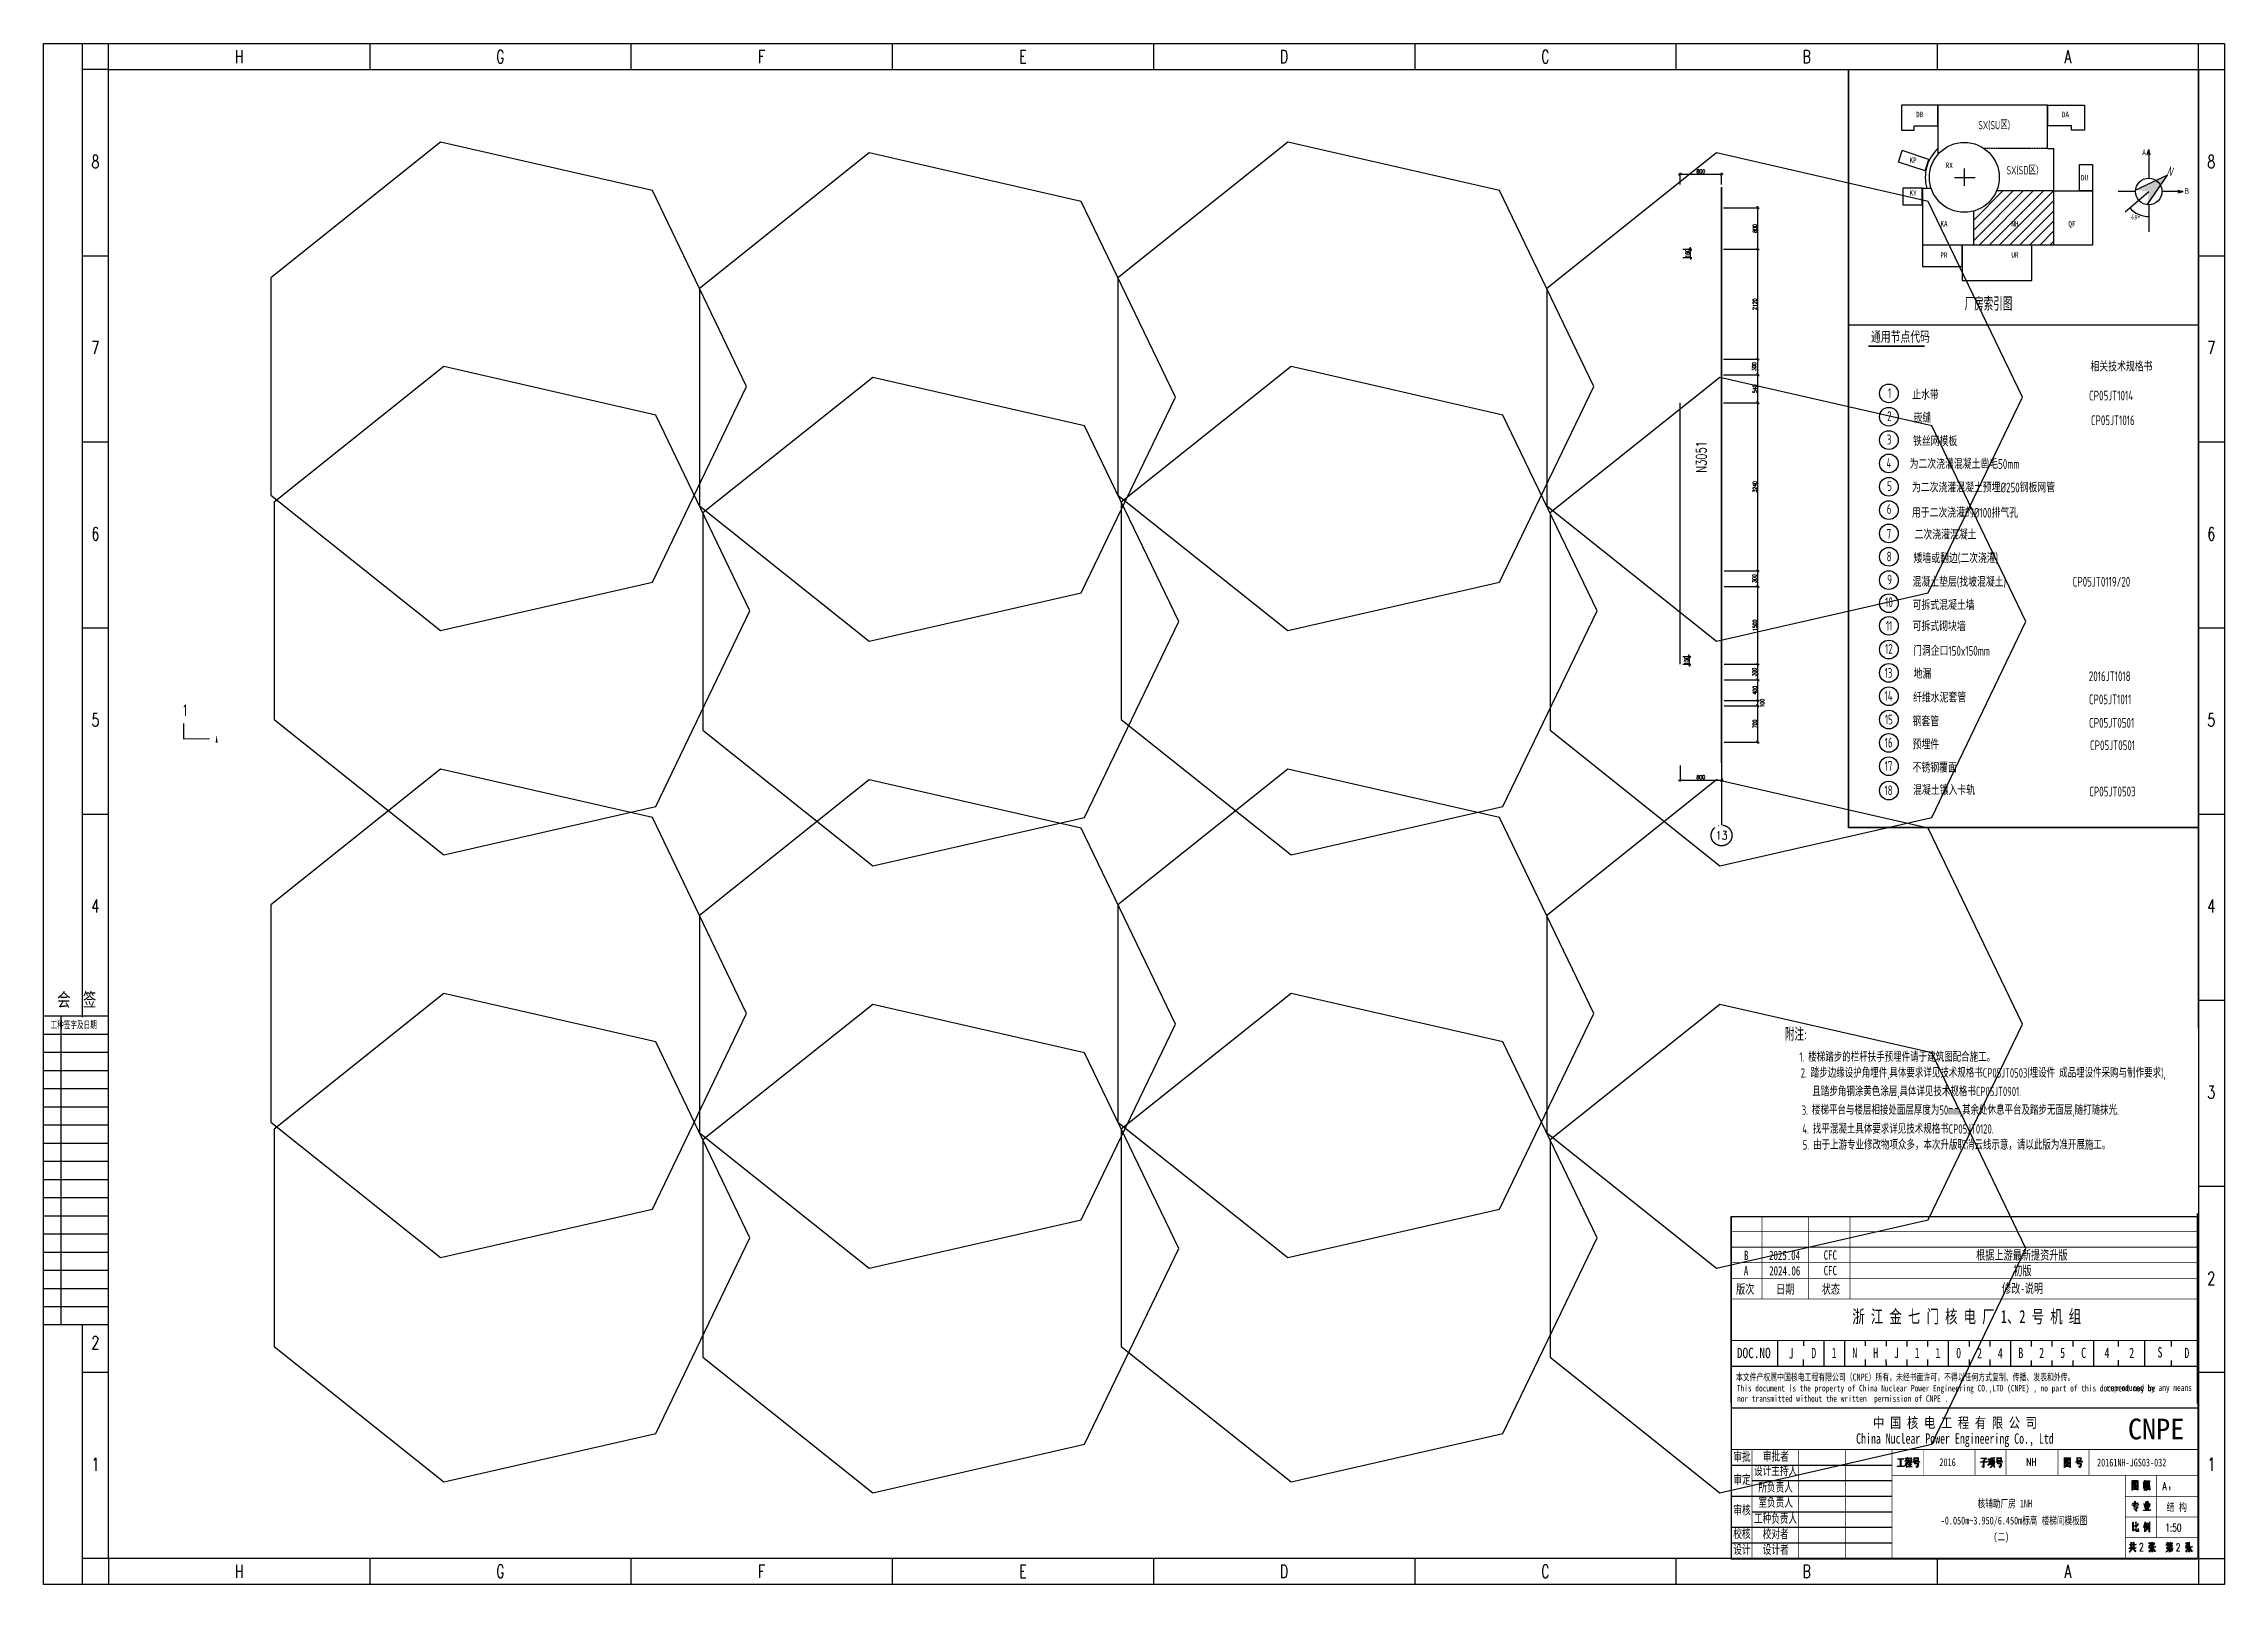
# Model space of a CAD drawing. Extents: x -383207 to 558143, y -95136 to 11777.
# Drawn here: x 516093 to 558143, y -90676 to -60976 of the extents above; entities that cross this region are included whole.
import ezdxf
from ezdxf.enums import TextEntityAlignment as Align

# ---------------------------------------------------------------- set-up
doc = ezdxf.new("R2010")
doc.units = 0
for name, pattern in [('CENTER', [50.8, 31.75, -6.35, 6.35, -6.35]), ('CENTER2', [1.125, 0.75, -0.125, 0.125, -0.125]), ('CONTINOUS', [0]), ('DOTE', [2.42, 2, -0.2, 0.02, -0.2])]:
    doc.linetypes.add(name, pattern=pattern)
doc.layers.get('0').update_dxf_attribs({"linetype": 'CONTINUOUS'})
doc.layers.get('Defpoints').update_dxf_attribs({"linetype": 'CONTINUOUS'})
for name, color, linetype in [('1', 7, 'CONTINUOUS'), ('AXIS', 1, 'DOTE'), ('AXIS_TEXT', 7, 'CONTINUOUS'), ('BORDER', 7, 'CONTINUOUS'), ('C77(文本)', 7, 'CONTINUOUS'), ('DIM', 3, 'CONTINUOUS'), ('DIM_SYMB', 3, 'CONTINUOUS'), ('DOTE', 1, 'CONTINUOUS'), ('PDIM', 2, 'CONTINUOUS'), ('PUB_TEXT', 7, 'CONTINUOUS'), ('S_STAIR', 4, 'CONTINUOUS'), ('ST-NO', 7, 'CONTINUOUS'), ('STAIR', 2, 'CONTINUOUS'), ('THIN', 3, 'CONTINUOUS'), ('TK', 4, 'CONTINUOUS'), ('中心线', 2, 'CENTER'), ('变动', 6, 'CONTINUOUS'), ('图框', 4, 'CONTINOUS'), ('土建', 4, 'CONTINUOUS'), ('指北针', 3, 'CONTINUOUS'), ('缩略图', 4, 'CONTINUOUS')]:
    doc.layers.add(name, color=color, linetype=linetype)
doc.layers.add('插筋区', color=30, linetype='CONTINUOUS', lineweight=15)
doc.styles.add('_TCH_AXIS', font='COMPLEX', dxfattribs={"bigfont": 'GBCBIG'})
doc.styles.add('_TCH_LABEL', font='COMPLEX', dxfattribs={"bigfont": 'GBCBIG'})
doc.styles.add('CHINESE-3', font='romand.shx', dxfattribs={"width": 0.8, "bigfont": 'ochinese.shx'})
doc.styles.add('COMPLEX', font='COMPLEX')
doc.styles.add('HZ', font='TXT.shx', dxfattribs={"width": 0.7, "bigfont": 'hz.shx'})
doc.styles.add('RH', font='romans.shx', dxfattribs={"width": 0.7, "bigfont": 'hz.shx'})
doc.styles.add('romand', font='romand.shx', dxfattribs={"width": 0.7, "height": 200, "bigfont": 'OCHINESE.shx'})
doc.styles.add('S1', font='tssdeng.shx', dxfattribs={"width": 0.7, "bigfont": 'tssdchn.shx'})
doc.styles.add('TSSD_Dimension', font='Tssdeng.shx', dxfattribs={"width": 0.7, "bigfont": 'tssdchn.shx'})
doc.styles.add('TSSD_Label', font='tssdeng.shx', dxfattribs={"width": 0.7, "bigfont": 'hztxt.shx'})
doc.styles.add('宋体', font='', dxfattribs={"width": 0.7})
doc.styles.get('宋体').set_extended_font_data('SimSun')
doc.dimstyles.new('DIM25', dxfattribs={"dimtxt": 75, "dimasz": 40, "dimexe": 30, "dimexo": 50, "dimgap": 20, "dimtad": 1, "dimdec": 0, "dimzin": 0, "dimdsep": 46, "dimtxsty": 'RH', "dimblk": 'ARCHTICK', "dimcen": 0, "dimdle": 30, "dimclrd": 3, "dimclre": 3, "dimclrt": 3, "dimazin": 0, "dimtfac": 1, "dimtdec": 0, "dimtix": 1, "dimtmove": 2, "dimatfit": 3, "dimldrblk": '_DIMX', "dimfxl": 1, "dimtolj": 1, "dimtzin": 0, "dimarcsym": 0})

msp = doc.modelspace()

# ---------------------------------------------------------------- texts
at = {"color": 3, "linetype": 'ByBlock', "width": 0.8}
for s, p in [('DB', (552199.4, -62394.2, 0)), ('DA', (555009.7, -62394.2, 0)), ('KP', (552072, -63275.7, 0)), ('RX', (552769.5, -63374.7, 0)), ('KY', (552072, -63908.2, 0)), ('DU', (555377.8, -63613.9, 0)), ('KA', (552667.2, -64504.2, 0)), ('NH', (554036.3, -64504.2, 0)), ('QF', (555135.6, -64504.2, 0)), ('PR', (552667.2, -65103.4, 0)), ('UR', (554036.3, -65102.6, 0))]:
    msp.add_text(s, height=105.73, dxfattribs=at).set_placement(p)
at = {"color": 0, "style": 'HZ', "width": 0.9}
msp.add_text('会 签  ', height=300, dxfattribs=at).set_placement((516972.6, -79565.7, 0), align=Align.CENTER)
at = {"color": 2, "linetype": 'Continuous', "attachment_point": 5, "style": '宋体'}
for s, width, insert, char_height in [('{\\C256;浙 江 金 七 门 核 电 厂 1、2 号 机 组}', 8184.956, (553175.1, -85526.9, 0), 250), ('J', 288.74, (549787.4, -86224.7, 0), 200), ('D', 338.005, (550225.9, -86216.9, 0), 200), ('1', 338.005, (550619.1, -86215.8, 0), 200), ('N', 338.005, (551019.1, -86215.8, 0), 200), ('H', 4999.997, (551419.1, -86215.8, 0), 200), ('J', 338.005, (551819.1, -86215.8, 0), 200), ('1', 338.005, (552219.1, -86215.8, 0), 200), ('1', 338.005, (552619.1, -86215.8, 0), 200), ('0', 338.005, (553019.1, -86215.8, 0), 200), ('B', 338.005, (554219.1, -86215.8, 0), 200), ('2', 338.005, (554619.1, -86215.8, 0), 200), ('5', 338.005, (555024.6, -86215.8, 0), 200), ('C', 338.005, (555429.7, -86215.8, 0), 200), ('4', 338.005, (555879.7, -86215.8, 0), 200), ('2', 338.005, (556354.7, -86215.8, 0), 200), ('S', 338.005, (556901, -86205.3, 0), 200), ('D', 338.005, (557419.1, -86215.8, 0), 200), ('2016', 865.439, (552805.6, -88323.2, 0), 150)]:
    msp.add_mtext_dynamic_manual_height_columns(s, width=width, gutter_width=50, heights=[0], dxfattribs=dict(at, insert=insert, char_height=char_height))
at = {"color": 1, "linetype": 'Continuous', "char_height": 200, "attachment_point": 5, "style": '宋体'}
for s, width, insert in [('2', 200, (553422.3, -86219.9, 0)), ('4', 13.52, (553822.3, -86219.9, 0))]:
    msp.add_mtext_dynamic_manual_height_columns(s, width=width, gutter_width=2, heights=[0], dxfattribs=dict(at, insert=insert))
at = {"color": 2, "char_height": 170, "attachment_point": 1, "style": '宋体'}
for s, width, heights, insert in [('\\pi40.01113;审批', 400, [221.9], (548635.5, -88127.5, 0)), ('\\pi185.93291;审批者', 859.766, [0], (549058.1, -88121.8, 0)), ('\\pi42.32502;审定', 400, [0], (548635.5, -88571.9, 0)), ('\\pi15.03562;设计主持人', 859.766, [0], (549058.1, -88398.2, 0)), ('\\pi98.33566;所负责人', 859.766, [0], (549058.1, -88718.2, 0)), ('\\pi41.66391;审核', 400, [0], (548635.5, -89157.6, 0)), ('\\pi99.65788;室负责人', 859.766, [0], (549058.1, -89009.9, 0)), ('\\pi14.70507;工种负责人', 859.766, [0], (549058.1, -89319.6, 0)), ('\\pi39.35002;校核', 400, [0], (548635.5, -89614, 0)), ('\\pi39.01946;设计', 400, [0], (548635.5, -89919, 0)), ('\\pi183.61902;校对者', 859.766, [221], (549058.1, -89618.9, 0)), ('\\pi184.61069;设计者', 859.766, [221], (549058.1, -89919, 0))]:
    msp.add_mtext_dynamic_manual_height_columns(s, width=width, gutter_width=50, heights=heights, dxfattribs=dict(at, insert=insert))
at = {"layer": '1', "color": 2, "style": '宋体'}
for s, height, width, p in [('B', 180, 0.7, (548881.4, -84424.1, 0)), ('2025.04', 180, 0.7, (549362.6, -84424.1, 0)), ('CFC', 180, 0.7, (550416.5, -84417.4, 0)), ('根据上游最新提资升版', 180, 0.7, (553356.6, -84416.3, 0)), ('初版', 180, 0.7, (554074.3, -84717.9, 0)), ('版次', 180, 0.7, (548727.3, -85073, 0)), ('A', 180, 0.7, (548877.9, -84720.4, 0)), ('2024.06', 180, 0.7, (549366.1, -84721.4, 0)), ('日期 ', 180, 0.7, (549499.9, -85073, 0)), ('状态', 180, 0.7, (550378.7, -85073, 0)), ('CFC', 180, 0.7, (550416.5, -84717.4, 0)), ('修改-说明', 180, 0.7, (553856.7, -85058.1, 0)), ('DOC.NO', 200, 0.8, (548742.8, -86315.6, 0)), ('中 国 核 电 工 程 有 限 公 司', 200, 0.8, (551369.3, -87659.9, 0)), ('China Nuclear Power Engineering Co., Ltd', 200, 0.7, (551042.8, -87965.1, 0))]:
    msp.add_text(s, height=height, dxfattribs=dict(at, width=width)).set_placement(p)
at = {"layer": '1', "color": 2, "ltscale": 0.8, "style": '宋体', "width": 0.7}
for s, height, p in [('本文件产权属中国核电工程有限公司（CNPE）所有，未经书面许可，不得以任何方式复制、传播、发表和外传。', 135, (548725.5, -86748.3, 0)), ('This document is the property of China Nuclear Power Engineering CO.,LTD (CNPE) , no part of this document may be', 125, (548741.3, -86958.1, 0)), ('nor transmitted without the written  permission of CNPE .', 125, (548746, -87157.1, 0)), ('reproduced by any means , ', 125, (555873.5, -86948.1, 0))]:
    msp.add_text(s, height=height, dxfattribs=at).set_placement(p)
at = {"layer": 'C77(文本)', "color": 0, "style": 'S1', "width": 0.7}
msp.add_text('厂房索引图', height=262.5, dxfattribs=at).set_placement((553135.1, -66204.4, 0), align=Align.BOTTOM_LEFT)
at = {"layer": 'C77(文本)', "style": 'S1', "width": 0.7}
msp.add_text('通用节点代码', height=225, dxfattribs=at).set_placement((551330, -66744.7, 0))
at = {"layer": 'C77(文本)', "color": 4, "style": 'S1', "width": 0.7}
for s, height, p in [('相关技术规格书', 187.5, (555561.3, -67294.8, 0)), ('1', 187.5, (551655.7, -67806.5, 0)), ('止水带', 187.5, (552123.9, -67838.7, 0)), ('CP05JT1014', 187.5, (555534.2, -67854.8, 0)), ('2', 187.5, (551640.9, -68252.3, 0)), ('嵌缝', 187.5, (552149.3, -68283.1, 0)), ('3', 187.5, (551635.4, -68702.6, 0)), ('铁丝网模板', 187.5, (552139.6, -68735.1, 0)), ('CP05JT1016', 187.5, (555568.9, -68331, 0)), ('4', 187.5, (551629.1, -69153.3, 0)), (' 为二次浇灌混凝土凿毛50mm', 187.5, (551994.7, -69173.4, 0)), ('5', 187.5, (551640.5, -69598.4, 0)), ('为二次浇灌混凝土预埋%%C250钢板网管', 187.5, (552119.6, -69625.9, 0)), ('6', 187.5, (551634.4, -70041.3, 0)), ('用于二次浇灌的%%c100排气孔', 187.5, (552117.9, -70113.4, 0)), ('7', 187.5, (551631.9, -70518.8, 0)), ('二次浇灌混凝土', 187.5, (552169.9, -70534.4, 0)), ('8', 187.5, (551631.8, -70956.5, 0)), ('矮墙或翻边(二次浇灌)', 187.5, (552150.7, -70989.6, 0)), ('9', 187.5, (551641.4, -71402.2, 0)), ('混凝土垫层(找坡混凝土)', 187.5, (552131.5, -71446.7, 0)), ('CP05JT0119/20', 187.5, (555218.4, -71443.1, 0)), ('10', 187.5, (551602.7, -71836.9, 0)), ('可拆式混凝土墙', 187.5, (552131.5, -71893.2, 0)), ('11', 187.5, (551616.5, -72295.4, 0)), ('可拆式砌块墙', 187.5, (552131.5, -72299.6, 0)), ('12', 187.5, (551600.1, -72736.7, 0)), ('门洞企口150x150mm', 187.5, (552141.1, -72775.6, 0)), ('13', 187.5, (551591.2, -73200.6, 0)), ('地漏', 187.5, (552150.7, -73216.5, 0)), ('2016JT1018', 187.5, (555530.7, -73264.3, 0)), ('14', 187.5, (551589, -73642.8, 0)), ('纤维水泥套管', 187.5, (552141.1, -73675.6, 0)), ('CP05JT1011', 187.5, (555530.7, -73710.8, 0)), ('15', 187.5, (551596.7, -74100.9, 0)), ('钢套管', 187.5, (552131.5, -74134.6, 0)), ('CP05JT0501', 187.5, (555534.8, -74162.6, 0)), ('16', 187.5, (551592.9, -74545.1, 0)), ('预埋件', 187.5, (552131.5, -74577, 0)), ('CP05JT0501', 187.5, (555551.9, -74595.5, 0)), ('17', 187.5, (551592.9, -74994.8, 0)), ('不锈钢覆面', 187.5, (552131.5, -75026.7, 0)), ('混凝土镶入卡轨', 187.5, (552141.1, -75459.8, 0)), ('18', 187.5, (551589, -75463.8, 0)), ('CP05JT0503', 187.5, (555537.2, -75487.5, 0)), ('附注:', 250, (549670.1, -80198.1, 0)), ('1. 楼梯踏步的栏杆扶手预埋件请于建筑图配合施工。', 180, (549947.1, -80601.9, 0)), ('2. 踏步边缘设护角埋件,具体要求详见技术规格书CP05JT0503(埋设件 成品埋设件采购与制作要求),', 180, (549974.3, -80906.9, 0)), ('且踏步角钢涂黄色涂层,具体详见技术规格书CP05JT0901.', 180, (550198.4, -81265.3, 0)), ('3. 楼梯平台与楼层相接处面层厚度为50mm,其余处休息平台及踏步无面层,随打随抹光.', 180, (549994.6, -81623.7, 0)), ('4. 找平混凝土具体要求详见技术规格书CP05JT0120.', 180, (550005.5, -81987.4, 0))]:
    msp.add_text(s, height=height, dxfattribs=at).set_placement(p)
msp.add_text('5. 由于上游专业修改物项众多，本次升版取消云线示意，请以此版为准开展施工。', height=180, dxfattribs=at).set_placement((550012.6, -82349, 0), align=Align.BOTTOM_LEFT)
at = {"layer": 'PDIM', "color": 4, "style": 'romand', "width": 0.7}
msp.add_text('N3051', height=200, rotation=90, dxfattribs=at).set_placement((548156.8, -69248.7, 0))
at = {"layer": 'PUB_TEXT', "style": '_TCH_LABEL', "width": 0.705882}
msp.add_text('1', height=212.5, dxfattribs=at).set_placement((518760.4, -73933.6, 0))
at = {"layer": 'PUB_TEXT', "color": 2, "style": '宋体'}
msp.add_text('CNPE', height=400, dxfattribs=at).set_placement((556283.2, -87881.2, 0))
at = {"layer": 'TK', "linetype": 'Continuous', "style": 'HZ', "width": 0.7}
msp.add_text('工种签字及日期', height=140, dxfattribs=at).set_placement((516673.7, -79972.4, 0), align=Align.CENTER)
at = {"layer": 'TK', "color": 2}
for s, style, width, p in [('NH', 'romand', 0.7, (554323.7, -88393.1, 0)), ('结 构', 'CHINESE-3', 0.8, (557027.8, -89277.2, 0))]:
    msp.add_text(s, height=150, dxfattribs=dict(at, style=style, width=width)).set_placement(p)
at = {"layer": 'TK', "color": 1, "width": 0.7}
for s, height, style, p in [('20161NH-JGS03-032', 150, '宋体', (555688.2, -88402.3, 0)), ('A  ', 150, 'romand', (556950.5, -88857.7, 0)), ('核辅助厂房 1NH ', 150, '宋体', (553385.9, -89194.5, 0)), ('1', 66.7, 'romand', (557062.9, -88857.7, 0)), ('-0.050m~3.950/6.450m标高 楼梯间模板图', 150, '宋体', (552674.5, -89521.3, 0)), ('1:50', 150, 'romand', (557003.3, -89657.7, 0)), ('(二)', 150, '宋体', (553689.4, -89831.1, 0))]:
    msp.add_text(s, height=height, dxfattribs=dict(at, style=style)).set_placement(p)
at = {"layer": 'TK', "color": 4, "style": 'romand', "width": 0.7}
for p in [(556498, -90033.5, 0), (557206.8, -90039.3, 0)]:
    msp.add_text('2', height=150, dxfattribs=at).set_placement(p)
at = {"layer": '图框', "style": 'HZ', "width": 0.7}
for s, p in [('H', (519862.2, -61351.4, 0)), ('G', (524899.7, -61351.4, 0)), ('F', (529937.2, -61351.4, 0)), ('E', (534974.7, -61351.4, 0)), ('D', (540012.2, -61351.4, 0)), ('C', (545049.7, -61351.4, 0)), ('B', (550087.2, -61351.4, 0)), ('A', (555124.7, -61351.4, 0)), ('8', (517091.5, -63376.1, 0)), ('8', (557891.5, -63376.1, 0)), ('7', (517091.5, -66963.6, 0)), ('7', (557891.5, -66963.6, 0)), ('6', (517091.5, -70551.1, 0)), ('6', (557891.5, -70551.1, 0)), ('5', (517091.5, -74138.6, 0)), ('5', (557891.5, -74138.6, 0)), ('4', (517091.5, -77726.1, 0)), ('4', (557891.5, -77726.1, 0)), ('3', (557891.5, -81313.6, 0)), ('2', (557891.5, -84901.1, 0)), ('2', (517091.5, -86141.9, 0)), ('1', (517091.5, -88488.6, 0)), ('1', (557891.5, -88488.6, 0)), ('H', (519862.2, -90551.4, 0)), ('G', (524899.7, -90551.4, 0)), ('F', (529937.2, -90551.4, 0)), ('E', (534974.7, -90551.4, 0)), ('D', (540012.2, -90551.4, 0)), ('C', (545049.7, -90551.4, 0)), ('B', (550087.2, -90551.4, 0)), ('A', (555124.7, -90551.4, 0))]:
    msp.add_text(s, height=250, dxfattribs=at).set_placement(p, align=Align.CENTER)
at = {"layer": '土建', "color": 4, "linetype": 'ByBlock', "style": 'TSSD_Label', "width": 0.7}
for s, p in [('SX(SU区)', (553398.2, -62627.8, 0)), ('SX(SD区)', (553943.1, -63496.9, 0))]:
    msp.add_text(s, height=158.59, dxfattribs=at).set_placement(p)

# ---------------------------------------------------------------- blocks, each defined once
blk = doc.blocks.new('_ArchTick')
at = {"color": 0}
blk.add_lwpolyline([(-0.7, -0.7, 0.3, 0.3, 0), (0.7, 0.7, 0.5, 0.5, 0)], format="xyseb", dxfattribs=at)
blk = doc.blocks.new('2016项目指北针')
at = {"layer": '指北针'}
for p, q in [((539865, -16569), (539916, -16383)), ((539916, -16380), (539916, -17383)), ((539967, -16569), (539916, -16383)), ((539452, -17848), (538842, -17848)), ((539097, -18561), (539917, -17848)), ((539916, -18313), (539916, -19262)), ((541113, -17848), (540381, -17848)), ((540933, -17797), (541119, -17848)), ((540933, -17899), (541119, -17848))]:
    blk.add_line(p, q, dxfattribs=at)
blk.add_lwpolyline([(539866, -18310), (540569, -17282), (539454, -17803)], dxfattribs=at)
blk.add_circle((539916, -17848), 465, dxfattribs=at)
blk.add_arc((539919, -17831), 894, 221.74861, 269.86795, dxfattribs=at)
for points in [[(539916, -16518), (539865, -16569), (539916, -16383)], [(539967, -16569), (539916, -16383), (539916, -16518)], [(539454, -17803), (540569, -17282), (539917, -17848)], [(539917, -17848), (539866, -18310), (540569, -17282)], [(540984, -17848), (540933, -17797), (541119, -17848)], [(540933, -17899), (541119, -17848), (540984, -17848)]]:
    blk.add_solid(points, dxfattribs=at)
at = {"layer": '指北针', "xscale": 47.24999999999999, "yscale": 47.24999999999999, "zscale": 47.24999999999999, "rotation": 152.781760406588}
blk.add_blockref('_ArchTick', (539252, -18426), dxfattribs=at)
at = {"layer": '指北针', "xscale": 47.24999999999999, "yscale": 47.24999999999999, "zscale": 47.24999999999999}
blk.add_blockref('_ArchTick', (539918, -18724), dxfattribs=at)
at = {"layer": '指北针', "style": 'TSSD_Dimension', "width": 0.7}
for s, p in [('A', (539676, -16587)), ('B', (541183, -17939))]:
    blk.add_text(s, height=210, dxfattribs=at).set_placement(p)
blk.add_text('N', height=315, rotation=158.11821, dxfattribs=at).set_placement((540833, -17021))
at = {"layer": '指北针', "insert": (539448, -18758), "char_height": 178.5, "attachment_point": 5, "rotation": 346.39088, "style": 'S1'}
blk.add_mtext('\\A1;49°', dxfattribs=at)
blk = doc.blocks.new('A$C3BE417EA')
at = {"layer": 'ST-NO'}
blk.add_blockref('2016项目指北针', (-538894, 16540), dxfattribs=at)
blk = doc.blocks.new('_AXISO')
blk.add_circle((0, 0), 0.5)
at = {"layer": 'AXIS_TEXT', "style": 'COMPLEX', "width": 1.041667}
blk.add_attdef('A', text='', height=0.56, dxfattribs=at).set_placement((-0.25, -0.28), (0.25, -0.28), align=Align.FIT)
blk = doc.blocks.new('*D179')
at = {"layer": 'Defpoints', "color": 0, "linetype": 'Continuous', "transparency": 16777216}
for p in [(548448, -73740), (549146, -73740), (548448, -74440)]:
    blk.add_point(p, dxfattribs=at)
at = {"layer": 'DIM', "color": 3, "linetype": 'Continuous', "lineweight": -2, "transparency": 16777216}
for p, q in [((548498, -73740), (549176, -73740)), ((549146, -74470), (549146, -73710)), ((548498, -74440), (549176, -74440))]:
    blk.add_line(p, q, dxfattribs=at)
at = {"layer": 'DIM', "color": 3, "linetype": 'Continuous', "lineweight": -2, "transparency": 16777216, "xscale": 40, "yscale": 40, "zscale": 40}
for p, rotation in [((549146, -73740), 90), ((549146, -74440), 270)]:
    blk.add_blockref('_ArchTick', p, dxfattribs=dict(at, rotation=rotation))
at = {"layer": 'DIM', "color": 3, "linetype": 'Continuous', "transparency": 16777216, "insert": (549089, -74090), "char_height": 75, "attachment_point": 5, "rotation": 90, "style": 'RH'}
blk.add_mtext('\\A1;700', dxfattribs=at)
blk = doc.blocks.new('_DIMX')
blk.add_line((-150, 0), (150, 0))
at = {"const_width": 50}
blk.add_lwpolyline([(-70, -70), (70, 70)], dxfattribs=at)
blk = doc.blocks.new('*D180')
at = {"layer": 'Defpoints', "color": 0, "linetype": 'Continuous', "transparency": 16777216}
for p in [(548448, -73640), (548448, -73740), (549146, -73640)]:
    blk.add_point(p, dxfattribs=at)
at = {"layer": 'DIM', "color": 3, "linetype": 'Continuous', "lineweight": -2, "transparency": 16777216}
for p, q in [((548498, -73640), (549176, -73640)), ((548498, -73740), (549176, -73740)), ((549146, -73770), (549146, -73610))]:
    blk.add_line(p, q, dxfattribs=at)
at = {"layer": 'DIM', "color": 3, "linetype": 'Continuous', "lineweight": -2, "transparency": 16777216, "xscale": 40, "yscale": 40, "zscale": 40}
for p, rotation in [((549146, -73640), 90), ((549146, -73740), 270)]:
    blk.add_blockref('_ArchTick', p, dxfattribs=dict(at, rotation=rotation))
at = {"layer": 'DIM', "color": 3, "linetype": 'Continuous', "transparency": 16777216, "insert": (549233, -73690), "char_height": 75, "attachment_point": 5, "rotation": 90, "style": 'RH'}
blk.add_mtext('\\A1;100', dxfattribs=at)
blk = doc.blocks.new('*D181')
at = {"layer": 'Defpoints', "color": 0, "linetype": 'Continuous', "transparency": 16777216}
for p in [(548448, -73240), (549146, -73240), (548448, -73640)]:
    blk.add_point(p, dxfattribs=at)
at = {"layer": 'DIM', "color": 3, "linetype": 'Continuous', "lineweight": -2, "transparency": 16777216}
for p, q in [((548498, -73240), (549176, -73240)), ((549146, -73670), (549146, -73210)), ((548498, -73640), (549176, -73640))]:
    blk.add_line(p, q, dxfattribs=at)
at = {"layer": 'DIM', "color": 3, "linetype": 'Continuous', "lineweight": -2, "transparency": 16777216, "xscale": 40, "yscale": 40, "zscale": 40}
for p, rotation in [((549146, -73240), 90), ((549146, -73640), 270)]:
    blk.add_blockref('_ArchTick', p, dxfattribs=dict(at, rotation=rotation))
at = {"layer": 'DIM', "color": 3, "linetype": 'Continuous', "transparency": 16777216, "insert": (549089, -73440), "char_height": 75, "attachment_point": 5, "rotation": 90, "style": 'RH'}
blk.add_mtext('\\A1;400', dxfattribs=at)
blk = doc.blocks.new('*D182')
at = {"layer": 'Defpoints', "color": 0, "linetype": 'Continuous', "transparency": 16777216}
for p in [(548448, -72940), (549146, -72940), (548448, -73240)]:
    blk.add_point(p, dxfattribs=at)
at = {"layer": 'DIM', "color": 3, "linetype": 'Continuous', "lineweight": -2, "transparency": 16777216}
for p, q in [((548498, -72940), (549176, -72940)), ((549146, -73270), (549146, -72910)), ((548498, -73240), (549176, -73240))]:
    blk.add_line(p, q, dxfattribs=at)
at = {"layer": 'DIM', "color": 3, "linetype": 'Continuous', "lineweight": -2, "transparency": 16777216, "xscale": 40, "yscale": 40, "zscale": 40}
for p, rotation in [((549146, -72940), 90), ((549146, -73240), 270)]:
    blk.add_blockref('_ArchTick', p, dxfattribs=dict(at, rotation=rotation))
at = {"layer": 'DIM', "color": 3, "linetype": 'Continuous', "transparency": 16777216, "insert": (549081, -73090), "char_height": 75, "attachment_point": 5, "rotation": 90, "style": 'RH'}
blk.add_mtext('\\A1;300', dxfattribs=at)
blk = doc.blocks.new('*D183')
at = {"layer": 'Defpoints', "color": 0, "linetype": 'Continuous', "transparency": 16777216}
for p in [(548448, -71440), (549146, -71440), (548448, -72940)]:
    blk.add_point(p, dxfattribs=at)
at = {"layer": 'DIM', "color": 3, "linetype": 'Continuous', "lineweight": -2, "transparency": 16777216}
for p, q in [((548498, -71440), (549176, -71440)), ((549146, -72970), (549146, -71410)), ((548498, -72940), (549176, -72940))]:
    blk.add_line(p, q, dxfattribs=at)
at = {"layer": 'DIM', "color": 3, "linetype": 'Continuous', "lineweight": -2, "transparency": 16777216, "xscale": 40, "yscale": 40, "zscale": 40}
for p, rotation in [((549146, -71440), 90), ((549146, -72940), 270)]:
    blk.add_blockref('_ArchTick', p, dxfattribs=dict(at, rotation=rotation))
at = {"layer": 'DIM', "color": 3, "linetype": 'Continuous', "transparency": 16777216, "insert": (549089, -72190), "char_height": 75, "attachment_point": 5, "rotation": 90, "style": 'RH'}
blk.add_mtext('\\A1;1500', dxfattribs=at)
blk = doc.blocks.new('*D184')
at = {"layer": 'Defpoints', "color": 0, "linetype": 'Continuous', "transparency": 16777216}
for p in [(548448, -71140), (548448, -71440), (549146, -71140)]:
    blk.add_point(p, dxfattribs=at)
at = {"layer": 'DIM', "color": 3, "linetype": 'Continuous', "lineweight": -2, "transparency": 16777216}
for p, q in [((548498, -71140), (549176, -71140)), ((548498, -71440), (549176, -71440)), ((549146, -71470), (549146, -71110))]:
    blk.add_line(p, q, dxfattribs=at)
at = {"layer": 'DIM', "color": 3, "linetype": 'Continuous', "lineweight": -2, "transparency": 16777216, "xscale": 40, "yscale": 40, "zscale": 40}
for p, rotation in [((549146, -71140), 90), ((549146, -71440), 270)]:
    blk.add_blockref('_ArchTick', p, dxfattribs=dict(at, rotation=rotation))
at = {"layer": 'DIM', "color": 3, "linetype": 'Continuous', "transparency": 16777216, "insert": (549081, -71288), "char_height": 75, "attachment_point": 5, "rotation": 90, "style": 'RH'}
blk.add_mtext('\\A1;300', dxfattribs=at)
blk = doc.blocks.new('*D185')
at = {"layer": 'Defpoints', "color": 0, "linetype": 'Continuous', "transparency": 16777216}
for p in [(548437, -67900), (549146, -67900), (548448, -71140)]:
    blk.add_point(p, dxfattribs=at)
at = {"layer": 'DIM', "color": 3, "linetype": 'Continuous', "lineweight": -2, "transparency": 16777216}
for p, q in [((548487, -67900), (549176, -67900)), ((549146, -71170), (549146, -67870)), ((548498, -71140), (549176, -71140))]:
    blk.add_line(p, q, dxfattribs=at)
at = {"layer": 'DIM', "color": 3, "linetype": 'Continuous', "lineweight": -2, "transparency": 16777216, "xscale": 40, "yscale": 40, "zscale": 40}
for p, rotation in [((549146, -67900), 90), ((549146, -71140), 270)]:
    blk.add_blockref('_ArchTick', p, dxfattribs=dict(at, rotation=rotation))
at = {"layer": 'DIM', "color": 3, "linetype": 'Continuous', "transparency": 16777216, "insert": (549089, -69520), "char_height": 75, "attachment_point": 5, "rotation": 90, "style": 'RH'}
blk.add_mtext('\\A1;3240', dxfattribs=at)
blk = doc.blocks.new('*D186')
at = {"layer": 'Defpoints', "color": 0, "linetype": 'Continuous', "transparency": 16777216}
for p in [(548437, -67360), (549146, -67360), (548437, -67900)]:
    blk.add_point(p, dxfattribs=at)
at = {"layer": 'DIM', "color": 3, "linetype": 'Continuous', "lineweight": -2, "transparency": 16777216}
for p, q in [((548487, -67360), (549176, -67360)), ((549146, -67930), (549146, -67330)), ((548487, -67900), (549176, -67900))]:
    blk.add_line(p, q, dxfattribs=at)
at = {"layer": 'DIM', "color": 3, "linetype": 'Continuous', "lineweight": -2, "transparency": 16777216, "xscale": 40, "yscale": 40, "zscale": 40}
for p, rotation in [((549146, -67360), 90), ((549146, -67900), 270)]:
    blk.add_blockref('_ArchTick', p, dxfattribs=dict(at, rotation=rotation))
at = {"layer": 'DIM', "color": 3, "linetype": 'Continuous', "transparency": 16777216, "insert": (549089, -67630), "char_height": 75, "attachment_point": 5, "rotation": 90, "style": 'RH'}
blk.add_mtext('\\A1;540', dxfattribs=at)
blk = doc.blocks.new('*D187')
at = {"layer": 'Defpoints', "color": 0, "linetype": 'Continuous', "transparency": 16777216}
for p in [(548437, -67060), (549146, -67060), (548437, -67360)]:
    blk.add_point(p, dxfattribs=at)
at = {"layer": 'DIM', "color": 3, "linetype": 'Continuous', "lineweight": -2, "transparency": 16777216}
for p, q in [((548487, -67060), (549176, -67060)), ((549146, -67390), (549146, -67030)), ((548487, -67360), (549176, -67360))]:
    blk.add_line(p, q, dxfattribs=at)
at = {"layer": 'DIM', "color": 3, "linetype": 'Continuous', "lineweight": -2, "transparency": 16777216, "xscale": 40, "yscale": 40, "zscale": 40}
for p, rotation in [((549146, -67060), 90), ((549146, -67360), 270)]:
    blk.add_blockref('_ArchTick', p, dxfattribs=dict(at, rotation=rotation))
at = {"layer": 'DIM', "color": 3, "linetype": 'Continuous', "transparency": 16777216, "insert": (549076, -67204), "char_height": 75, "attachment_point": 5, "rotation": 90, "style": 'RH'}
blk.add_mtext('\\A1;300', dxfattribs=at)
blk = doc.blocks.new('*D188')
at = {"layer": 'Defpoints', "color": 0, "linetype": 'Continuous', "transparency": 16777216}
for p in [(548437, -64940), (549146, -64940), (548437, -67060)]:
    blk.add_point(p, dxfattribs=at)
at = {"layer": 'DIM', "color": 3, "linetype": 'Continuous', "lineweight": -2, "transparency": 16777216}
for p, q in [((548487, -64940), (549176, -64940)), ((549146, -67090), (549146, -64910)), ((548487, -67060), (549176, -67060))]:
    blk.add_line(p, q, dxfattribs=at)
at = {"layer": 'DIM', "color": 3, "linetype": 'Continuous', "lineweight": -2, "transparency": 16777216, "xscale": 40, "yscale": 40, "zscale": 40}
for p, rotation in [((549146, -64940), 90), ((549146, -67060), 270)]:
    blk.add_blockref('_ArchTick', p, dxfattribs=dict(at, rotation=rotation))
at = {"layer": 'DIM', "color": 3, "linetype": 'Continuous', "transparency": 16777216, "insert": (549089, -66000), "char_height": 75, "attachment_point": 5, "rotation": 90, "style": 'RH'}
blk.add_mtext('\\A1;2120', dxfattribs=at)
blk = doc.blocks.new('*D189')
at = {"layer": 'Defpoints', "color": 0, "linetype": 'Continuous', "transparency": 16777216}
for p in [(548437, -64140), (549146, -64140), (548437, -64940)]:
    blk.add_point(p, dxfattribs=at)
at = {"layer": 'DIM', "color": 3, "linetype": 'Continuous', "lineweight": -2, "transparency": 16777216}
for p, q in [((548487, -64140), (549176, -64140)), ((549146, -64970), (549146, -64110)), ((548487, -64940), (549176, -64940))]:
    blk.add_line(p, q, dxfattribs=at)
at = {"layer": 'DIM', "color": 3, "linetype": 'Continuous', "lineweight": -2, "transparency": 16777216, "xscale": 40, "yscale": 40, "zscale": 40}
for p, rotation in [((549146, -64140), 90), ((549146, -64940), 270)]:
    blk.add_blockref('_ArchTick', p, dxfattribs=dict(at, rotation=rotation))
at = {"layer": 'DIM', "color": 3, "linetype": 'Continuous', "transparency": 16777216, "insert": (549089, -64540), "char_height": 75, "attachment_point": 5, "rotation": 90, "style": 'RH'}
blk.add_mtext('\\A1;800', dxfattribs=at)
blk = doc.blocks.new('*D190')
at = {"layer": 'Defpoints', "color": 0, "linetype": 'Continuous', "transparency": 16777216}
for p in [(547648, -74840), (548448, -74840), (548448, -75173)]:
    blk.add_point(p, dxfattribs=at)
at = {"layer": 'DIM', "color": 3, "linetype": 'Continuous', "lineweight": -2, "transparency": 16777216}
for p, q in [((547618, -75173), (548478, -75173)), ((547648, -74890), (547648, -75203)), ((548448, -74890), (548448, -75203))]:
    blk.add_line(p, q, dxfattribs=at)
at = {"layer": 'DIM', "color": 3, "linetype": 'Continuous', "lineweight": -2, "transparency": 16777216, "xscale": 40, "yscale": 40, "zscale": 40, "rotation": 180}
blk.add_blockref('_ArchTick', (547648, -75173), dxfattribs=at)
at = {"layer": 'DIM', "color": 3, "linetype": 'Continuous', "lineweight": -2, "transparency": 16777216, "xscale": 40, "yscale": 40, "zscale": 40}
blk.add_blockref('_ArchTick', (548448, -75173), dxfattribs=at)
at = {"layer": 'DIM', "color": 3, "linetype": 'Continuous', "transparency": 16777216, "insert": (548048, -75116), "char_height": 75, "attachment_point": 5, "style": 'RH'}
blk.add_mtext('\\A1;800', dxfattribs=at)
blk = doc.blocks.new('*D191')
at = {"layer": 'Defpoints', "color": 0, "linetype": 'Continuous', "transparency": 16777216}
for p in [(548448, -63494), (547648, -63740), (548448, -63740)]:
    blk.add_point(p, dxfattribs=at)
at = {"layer": 'DIM', "color": 3, "linetype": 'Continuous', "lineweight": -2, "transparency": 16777216}
for p, q in [((547618, -63494), (548478, -63494)), ((547648, -63690), (547648, -63464)), ((548448, -63690), (548448, -63464))]:
    blk.add_line(p, q, dxfattribs=at)
at = {"layer": 'DIM', "color": 3, "linetype": 'Continuous', "lineweight": -2, "transparency": 16777216, "xscale": 40, "yscale": 40, "zscale": 40, "rotation": 180}
blk.add_blockref('_ArchTick', (547648, -63494), dxfattribs=at)
at = {"layer": 'DIM', "color": 3, "linetype": 'Continuous', "lineweight": -2, "transparency": 16777216, "xscale": 40, "yscale": 40, "zscale": 40}
blk.add_blockref('_ArchTick', (548448, -63494), dxfattribs=at)
at = {"layer": 'DIM', "color": 3, "linetype": 'Continuous', "transparency": 16777216, "insert": (548048, -63437), "char_height": 75, "attachment_point": 5, "style": 'RH'}
blk.add_mtext('\\A1;800', dxfattribs=at)
blk = doc.blocks.new('*D177')
at = {"layer": 'Defpoints', "color": 0, "linetype": 'Continuous', "transparency": 16777216}
for p in [(547648, -64940), (547648, -65100), (547846, -64940)]:
    blk.add_point(p, dxfattribs=at)
at = {"layer": 'DIM', "color": 3, "linetype": 'Continuous', "lineweight": -2, "transparency": 16777216}
for p, q in [((547698, -64940), (547876, -64940)), ((547698, -65100), (547876, -65100)), ((547846, -64940), (547846, -64900)), ((547846, -65100), (547846, -64940)), ((547846, -65100), (547846, -65140))]:
    blk.add_line(p, q, dxfattribs=at)
at = {"layer": 'DIM', "color": 3, "linetype": 'Continuous', "lineweight": -2, "transparency": 16777216, "xscale": 40, "yscale": 40, "zscale": 40}
for p, rotation in [((547846, -64940), 270), ((547846, -65100), 90)]:
    blk.add_blockref('_ArchTick', p, dxfattribs=dict(at, rotation=rotation))
at = {"layer": 'DIM', "color": 3, "linetype": 'Continuous', "transparency": 16777216, "insert": (547788, -65020), "char_height": 75, "attachment_point": 5, "rotation": 90, "style": 'RH'}
blk.add_mtext('\\A1;160', dxfattribs=at)
blk = doc.blocks.new('*D178')
at = {"layer": 'Defpoints', "color": 0, "linetype": 'Continuous', "transparency": 16777216}
for p in [(547648, -72790), (547648, -72940), (547826, -72940)]:
    blk.add_point(p, dxfattribs=at)
at = {"layer": 'DIM', "color": 3, "linetype": 'Continuous', "lineweight": -2, "transparency": 16777216}
for p, q in [((547698, -72790), (547856, -72790)), ((547698, -72940), (547856, -72940)), ((547826, -72790), (547826, -72750)), ((547826, -72790), (547826, -72940)), ((547826, -72940), (547826, -72980))]:
    blk.add_line(p, q, dxfattribs=at)
at = {"layer": 'DIM', "color": 3, "linetype": 'Continuous', "lineweight": -2, "transparency": 16777216, "xscale": 40, "yscale": 40, "zscale": 40}
for p, rotation in [((547826, -72790), 270), ((547826, -72940), 90)]:
    blk.add_blockref('_ArchTick', p, dxfattribs=dict(at, rotation=rotation))
at = {"layer": 'DIM', "color": 3, "linetype": 'Continuous', "transparency": 16777216, "insert": (547769, -72865), "char_height": 75, "attachment_point": 5, "rotation": 90, "style": 'RH'}
blk.add_mtext('\\A1;150', dxfattribs=at)

# ---------------------------------------------------------------- dimensions: what is measured, and where the dimension line sits
at = {"layer": 'DIM', "linetype": 'Continuous'}
for base, p1, p2, picture, middle in [((548448.2, -63494.2), (547648.2, -63740.1), (548448.2, -63740.1), '*D191', (548048.2, -63436.7)), ((548448.2, -75173.2), (547648.2, -74840.1), (548448.2, -74840.1), '*D190', (548048.2, -75115.7))]:
    dim = msp.add_linear_dim(base=base, p1=p1, p2=p2, dimstyle='DIM25', dxfattribs=at)
    dim.commit()
    dim.dimension.update_dxf_attribs({"geometry": picture, "text_midpoint": middle})
for base, p1, p2, picture, middle in [((549146.3, -64140.1), (548437.3, -64940.1), (548437.3, -64140.1), '*D189', (549088.8, -64540.1)), ((547845.6, -64940.1), (547648.2, -65100.1), (547648.2, -64940.1), '*D177', (547788.1, -65020.1)), ((549146.3, -64940.1), (548437.3, -67060.1), (548437.3, -64940.1), '*D188', (549088.8, -66000.1)), ((549146.3, -67360.1), (548437.3, -67900.1), (548437.3, -67360.1), '*D186', (549088.8, -67630.1)), ((549146.3, -67900.1), (548448.2, -71140.1), (548437.3, -67900.1), '*D185', (549088.8, -69520.1)), ((549146.3, -71440.1), (548448.2, -72940.1), (548448.2, -71440.1), '*D183', (549088.8, -72190.1)), ((547826.5, -72940.1), (547648.2, -72790.1), (547648.2, -72940.1), '*D178', (547769, -72865.1)), ((549146.3, -73240.1), (548448.2, -73640.1), (548448.2, -73240.1), '*D181', (549088.8, -73440.1)), ((549146.3, -73740), (548448.2, -74440.1), (548448.2, -73740), '*D179', (549088.8, -74090))]:
    dim = msp.add_linear_dim(base=base, p1=p1, p2=p2, angle=90, dimstyle='DIM25', dxfattribs=at)
    dim.commit()
    dim.dimension.update_dxf_attribs({"geometry": picture, "text_midpoint": middle})
for base, p1, p2, picture, middle in [((549146.3, -67060.1), (548437.3, -67360.1), (548437.3, -67060.1), '*D187', (549076, -67203.5)), ((549146.3, -71140.1), (548448.2, -71440.1), (548448.2, -71140.1), '*D184', (549080.6, -71288.4)), ((549146.3, -72940.1), (548448.2, -73240.1), (548448.2, -72940.1), '*D182', (549081.2, -73090.1)), ((549146.3, -73640.1), (548448.2, -73740), (548448.2, -73640.1), '*D180', (549232.6, -73690))]:
    dim = msp.add_linear_dim(base=base, p1=p1, p2=p2, angle=90, dimstyle='DIM25', dxfattribs=at)
    dim.commit()
    dim.dimension.update_dxf_attribs({"geometry": picture, "text_midpoint": middle, "dimtype": 160})

# ---------------------------------------------------------------- hatches: boundary and pattern name
at = {"layer": '1'}
h = msp.add_hatch(color=2, dxfattribs=at)
h.paths.add_polyline_path([(551907.6, -88262.6), (551962.4, -88262.6), (551952, -88247.7), (551944.4, -88258.4), (551844.8, -88258.4), (551849.3, -88265), (551855.2, -88263.1), (551861.2, -88262.6), (551898.9, -88262.6), (551898.9, -88399.2), (551836.5, -88399.2), (551841.2, -88405.9), (551846.9, -88404), (551852.9, -88403.5), (551970, -88403.5), (551958.9, -88387.6), (551950.8, -88399.2), (551907.6, -88399.2)])
h.paths.add_polyline_path([(552020.3, -88337.3), (552020.1, -88323.3), (552020.1, -88316.7), (552024.8, -88323.6), (552028.4, -88330.7), (552031.2, -88338), (552031.9, -88340.2), (552035, -88347.1), (552038.3, -88344.9), (552038.8, -88343.5), (552040.2, -88335.7), (552038.1, -88328.1), (552037.6, -88327.6), (552033.8, -88323.3), (552028.6, -88319.1), (552021.9, -88314.6), (552020.1, -88313.4), (552020.1, -88296.8), (552044.7, -88296.8), (552035.2, -88283.5), (552028.8, -88292.5), (552020.1, -88292.5), (552020.1, -88251), (552028.6, -88248.9), (552035, -88247.5), (552039.7, -88246.7), (552041.2, -88246.7), (552033.6, -88231.8), (552030, -88235.4), (552024.8, -88238.9), (552017.9, -88242.7), (552014.4, -88244.4), (552007.5, -88247.2), (552001.3, -88249.6), (551995.4, -88251.5), (551989.9, -88252.9), (551988, -88253.4), (551988, -88256.7), (551996.1, -88255.5), (552002.7, -88254.6), (552008.4, -88253.4), (552012.7, -88252.7), (552012.7, -88292.5), (551983.5, -88292.5), (551988, -88299.4), (551993.3, -88296.8), (552010.8, -88296.8), (552009.9, -88304.4), (552008.4, -88312.4), (552006.5, -88321), (552004.4, -88329.7), (552002, -88339.2), (551999.9, -88346.8), (551997.5, -88354.6), (551994.9, -88362.5), (551991.8, -88370.3), (551988.7, -88378.4), (551985.4, -88386.4), (551984, -88389.3), (551985.2, -88391.9), (551992.8, -88379.1), (551996.3, -88372.2), (551999.7, -88364.8), (552002.7, -88357.3), (552005.8, -88349.4), (552008.7, -88341.1), (552011.3, -88332.6), (552012.7, -88327.6), (552012.5, -88339.2), (552012.5, -88397.6), (552012.2, -88405.2), (552012.2, -88412.3), (552012, -88418.9), (552012, -88424.4), (552020.8, -88418.4), (552020.8, -88415.4), (552020.5, -88411.1), (552020.5, -88399.2), (552020.3, -88391.6)])
h.paths.add_polyline_path([(552108.7, -88253.4), (552114, -88248.4), (552105.9, -88236.8), (552100.7, -88244.4), (552058, -88244.4), (552049.2, -88236.8), (552049.5, -88245.6), (552049.5, -88245.6), (552049.7, -88254.6), (552049.9, -88263.3), (552049.9, -88282.3), (552049.7, -88291.3), (552049.7, -88300.1), (552049.5, -88308.9), (552049.2, -88311.7), (552057.5, -88306.7), (552057.5, -88296.8), (552101.2, -88296.8), (552101.2, -88307.7), (552109.2, -88303.4), (552109.2, -88298.4), (552109, -88291.8), (552109, -88283.5), (552108.7, -88273.3)])
h.paths.add_polyline_path([(552057.5, -88248.4), (552101.2, -88248.4), (552101.2, -88292.5), (552057.5, -88292.5)], flags=16)
h.paths.add_polyline_path([(552082.4, -88326.7), (552118, -88326.7), (552108.7, -88313.4), (552102.3, -88322.6), (552041.6, -88322.6), (552046.4, -88329.3), (552051.6, -88326.7), (552074.8, -88326.7), (552074.8, -88363.4), (552045.2, -88363.4), (552049.9, -88370.1), (552055.1, -88367.7), (552074.8, -88367.7), (552074.8, -88406.8), (552033.1, -88406.8), (552037.6, -88413.5), (552043.5, -88411.6), (552049.2, -88410.9), (552122.3, -88410.9), (552112.3, -88396.9), (552105.2, -88406.8), (552082.4, -88406.8), (552082.4, -88367.7), (552115.2, -88367.7), (552105.9, -88354.2), (552099.5, -88363.4), (552082.4, -88363.4)])
h.paths.add_polyline_path([(552239.4, -88275.9), (552239.4, -88247.7), (552243.9, -88241.8), (552235.9, -88231.8), (552230.6, -88240.1), (552172.8, -88240.1), (552164.2, -88233.5), (552164.5, -88242), (552164.5, -88250.8), (552164.7, -88259.8), (552164.7, -88277.8), (552164.5, -88286.8), (552164.5, -88295.6), (552164.2, -88303.9), (552164.2, -88304.4), (552172.8, -88300.1), (552172.8, -88291.8), (552231.1, -88291.8), (552231.1, -88301), (552239.9, -88295.8), (552239.7, -88291.1), (552239.7, -88284.4)])
h.paths.add_polyline_path([(552172.8, -88244.4), (552231.1, -88244.4), (552231.1, -88287.5), (552172.8, -88287.5)], flags=16)
h.paths.add_polyline_path([(552189.9, -88317.7), (552267.4, -88317.7), (552256.7, -88302.7), (552249.1, -88313.4), (552136.7, -88313.4), (552141.5, -88320), (552146.7, -88317.7), (552179.9, -88317.7), (552178, -88327.1), (552175.9, -88335.2), (552175.2, -88337.6), (552171.4, -88344.9), (552168.3, -88348.5), (552175.2, -88360.1), (552180.4, -88352.5), (552234, -88352.5), (552232.5, -88366.5), (552230.9, -88378.1), (552229.2, -88387.4), (552227.3, -88394.7), (552225.4, -88399.5), (552223.5, -88402.4), (552219.5, -88403.7), (552214.5, -88403.7), (552208.4, -88402.6), (552201, -88400.2), (552194.4, -88397.6), (552193.9, -88400.9), (552201, -88405.9), (552206.5, -88411.1), (552210, -88416.5), (552211.7, -88422.2), (552211.9, -88423.4), (552219, -88420.6), (552224.2, -88417.7), (552225.4, -88416.8), (552230.2, -88412.3), (552233.5, -88407.5), (552234.9, -88404.2), (552236.3, -88398.8), (552238, -88391.4), (552239.7, -88381.7), (552241.3, -88370.1), (552242.7, -88357.5), (552248.7, -88351.8), (552239.9, -88339.2), (552233.5, -88348.5), (552181.6, -88348.5)])
h = msp.add_hatch(color=2, dxfattribs=at)
h.paths.add_polyline_path([(553508.2, -88402.1), (553508.2, -88320), (553569.4, -88320), (553555.9, -88301.8), (553546.6, -88316), (553508.2, -88316), (553508.2, -88300.1), (553514.6, -88295.1), (553509.4, -88290.1), (553515.6, -88284), (553521.3, -88278.5), (553526.7, -88273.3), (553531.7, -88268.8), (553536.4, -88264.8), (553540.7, -88261), (553548.1, -88256), (553554, -88253.6), (553558.3, -88253.4), (553546.6, -88234.2), (553538.3, -88244.4), (553448.7, -88244.4), (553453.4, -88251), (553459.1, -88249.1), (553465, -88248.4), (553539, -88248.4), (553507, -88287.5), (553498.7, -88280.2), (553499.4, -88306.5), (553499.4, -88316), (553435.2, -88316), (553439.9, -88322.6), (553445.8, -88320.7), (553451.5, -88320), (553499.4, -88320), (553499.4, -88390.9), (553498, -88399.7), (553494.7, -88401.8), (553490.7, -88401.4), (553485, -88400.7), (553477.4, -88399.2), (553473.8, -88398.5), (553473.8, -88402.6), (553481.2, -88406.6), (553486.9, -88411.1), (553490.7, -88416.3), (553492.8, -88421.8), (553493, -88424.4), (553499.4, -88420.6), (553504.2, -88415.6), (553507, -88409.4)])
h.paths.add_polyline_path([(553654.5, -88282.6), (553697.5, -88282.6), (553697.5, -88372.7), (553705.8, -88366), (553705.5, -88356.8), (553705.1, -88339.2), (553705.1, -88285.9), (553710.5, -88280.9), (553701, -88270.2), (553695.8, -88278.5), (553669.5, -88278.5), (553672.8, -88267.6), (553675.6, -88258.6), (553678, -88251.2), (553679.9, -88245.6), (553680.1, -88245.1), (553717.4, -88245.1), (553706.9, -88230.9), (553699.4, -88241), (553635.1, -88241), (553639.8, -88247.7), (553645.8, -88245.8), (553651.5, -88245.1), (553669.5, -88245.1), (553669, -88251.2), (553668.3, -88259.3), (553667.1, -88269.3), (553666.2, -88278.5), (553655, -88278.5), (553646.2, -88271.9), (553646.5, -88280.2), (553646.7, -88288.7), (553646.7, -88306.5), (553646.9, -88315.8), (553646.9, -88335), (553646.7, -88344.7), (553646.7, -88353.7), (553646.5, -88362.2), (553646.5, -88370.3), (553646.2, -88376), (553654.5, -88368.4)])
h.paths.add_polyline_path([(553626.8, -88355.8), (553635.6, -88350.1), (553638.2, -88348.5), (553637, -88345.2), (553615.9, -88355.1), (553615.9, -88264.3), (553639.4, -88264.3), (553629.9, -88251), (553623, -88260), (553585, -88260), (553589.8, -88266.7), (553595.5, -88264.8), (553601.4, -88264.3), (553608.3, -88264.3), (553608.3, -88358.4), (553599.3, -88362.7), (553592.4, -88365.8), (553587.2, -88367.9), (553583.9, -88369.1), (553583.4, -88369.4), (553590.3, -88385), (553593.3, -88379.8), (553597.4, -88376), (553599.5, -88374.3), (553602.8, -88372), (553607.1, -88368.9), (553612.6, -88365.1), (553619.2, -88360.8)])
h.paths.add_polyline_path([(553676.1, -88375), (553677.1, -88369.8), (553678, -88363.2), (553678.7, -88355.6), (553679.4, -88346.6), (553679.7, -88336.6), (553679.9, -88325.7), (553680.1, -88314.3), (553685.4, -88308.4), (553671.8, -88297.5), (553672.1, -88307), (553672.1, -88325), (553671.6, -88342.6), (553671.4, -88350.9), (553670.4, -88361), (553668.8, -88370.1), (553666.9, -88378.1), (553664.3, -88385.2), (553662.1, -88390.2), (553659, -88394.7), (553655.5, -88399.2), (553651, -88404), (553645.5, -88408.7), (553639.4, -88413.5), (553632.5, -88418.2), (553628.2, -88421.1), (553629.9, -88423.4), (553637.2, -88419.6), (553643.6, -88415.8), (553649.3, -88412), (553654.5, -88408.5), (553659, -88404.7), (553661.4, -88402.6), (553666.2, -88397.1), (553670, -88390.7), (553673.3, -88383.3)])
h.paths.add_polyline_path([(553699.4, -88387.1), (553693.4, -88382.2), (553686.1, -88376.2), (553680.6, -88371.7), (553679.4, -88374.3), (553685.1, -88381.7), (553690.1, -88388.1), (553694.1, -88393.5), (553697, -88397.6), (553701.3, -88404.4), (553705.1, -88411.3), (553707.4, -88415.8), (553711.2, -88421.1), (553713.8, -88416.1), (553714.1, -88407.5), (553711.5, -88400.2), (553710.5, -88398.5), (553707.9, -88395.4), (553704.3, -88391.6)])
h.paths.add_polyline_path([(553838.1, -88275.9), (553838.1, -88247.7), (553842.6, -88241.8), (553834.5, -88231.8), (553829.3, -88240.1), (553771.7, -88240.1), (553762.9, -88233.5), (553763.2, -88242), (553763.4, -88250.8), (553763.4, -88286.8), (553763.2, -88295.6), (553762.9, -88303.9), (553762.9, -88304.4), (553771.7, -88300.1), (553771.7, -88291.8), (553829.8, -88291.8), (553829.8, -88301), (553838.6, -88295.8), (553838.3, -88291.1), (553838.3, -88284.4)])
h.paths.add_polyline_path([(553771.7, -88244.4), (553829.8, -88244.4), (553829.8, -88287.5), (553771.7, -88287.5)], flags=16)
h.paths.add_polyline_path([(553788.5, -88317.7), (553866.1, -88317.7), (553855.4, -88302.7), (553848.1, -88313.4), (553735.4, -88313.4), (553740.2, -88320), (553745.4, -88317.7), (553778.6, -88317.7), (553776.7, -88327.1), (553774.8, -88335.2), (553773.8, -88337.6), (553770, -88344.9), (553766.9, -88348.5), (553773.8, -88360.1), (553779.3, -88352.5), (553832.9, -88352.5), (553831.2, -88366.5), (553829.6, -88378.1), (553827.9, -88387.4), (553826, -88394.7), (553824.1, -88399.5), (553822.2, -88402.3), (553821.7, -88402.6), (553818.2, -88403.7), (553813.2, -88403.7), (553807.3, -88402.6), (553799.7, -88400.2), (553793.3, -88397.6), (553792.6, -88400.9), (553799.7, -88405.9), (553805.1, -88411.1), (553808.7, -88416.5), (553810.6, -88422.2), (553810.6, -88423.4), (553817.7, -88420.6), (553822.9, -88417.7), (553824.1, -88416.8), (553828.8, -88412.3), (553832.2, -88407.5), (553833.6, -88404.2), (553835, -88398.8), (553836.7, -88391.4), (553838.3, -88381.7), (553840, -88370.1), (553841.7, -88357.5), (553847.3, -88351.8), (553838.6, -88339.2), (553832.2, -88348.5), (553780.2, -88348.5)])
h = msp.add_hatch(color=2, dxfattribs=at)
h.paths.add_polyline_path([(555172.3, -88388.8), (555172.3, -88246.7), (555175.9, -88241.8), (555167.8, -88231.8), (555163.1, -88239.4), (555071.5, -88239.4), (555062.3, -88231.8), (555062.5, -88241.3), (555062.8, -88250.3), (555062.8, -88407.3), (555062.5, -88416.1), (555062.3, -88423.4), (555071.1, -88418.4), (555071.1, -88404.2), (555164.3, -88404.2), (555164.3, -88421.8), (555173.1, -88415.1), (555172.6, -88406.8), (555172.6, -88398)])
h.paths.add_polyline_path([(555071.1, -88350.1), (555077, -88347.1), (555082.7, -88343.7), (555088.4, -88340.2), (555093.8, -88336.1), (555099.1, -88331.9), (555104.3, -88327.1), (555109.5, -88322.2), (555114.5, -88316.9), (555115.2, -88316), (555119.9, -88321.9), (555124.7, -88327.4), (555129.7, -88332.4), (555134.9, -88336.6), (555140.3, -88340.4), (555146.3, -88343.5), (555151.5, -88345.9), (555154.1, -88340.2), (555159.5, -88336.1), (555161.9, -88335.2), (555161.9, -88331.9), (555154.8, -88330.9), (555148.4, -88329.5), (555142.2, -88327.4), (555136.5, -88324.5), (555131.3, -88321.2), (555126.6, -88316.9), (555122.1, -88312.2), (555119.9, -88309.3), (555124.9, -88301.8), (555129.2, -88294.9), (555133, -88288.7), (555135.6, -88284.2), (555140.3, -88277.8), (555145.3, -88273.5), (555147.4, -88272.6), (555137.5, -88257.6), (555132.3, -88265.9), (555103.1, -88265.9), (555106.4, -88258.6), (555107.6, -88256.7), (555112.3, -88251.7), (555101.2, -88243.4), (555164.3, -88243.4), (555164.3, -88400.2), (555071.1, -88400.2)], flags=16)
h.paths.add_polyline_path([(555093.1, -88368.4), (555093.1, -88365.1), (555108.8, -88367.5), (555115.4, -88368.9), (555120.9, -88370.3), (555125.6, -88371.7), (555129.2, -88373.4), (555132.5, -88376), (555136.5, -88381.9), (555137.5, -88389.3), (555137, -88392.1), (555134.4, -88394.7), (555129.2, -88390.2), (555128.2, -88388.8), (555124.9, -88385.7), (555120.4, -88382.4), (555114.9, -88379.1), (555108.8, -88375.5), (555101.4, -88372)], flags=0)
h.paths.add_polyline_path([(555071.1, -88346.8), (555071.1, -88243.4), (555100, -88243.4), (555099.3, -88249.6), (555097.4, -88257.6), (555094.6, -88267.4), (555093.1, -88271.9), (555090.5, -88279.7), (555087.4, -88287.5), (555084.4, -88295.1), (555081, -88302.7), (555077.5, -88310.1), (555079.1, -88311.7), (555083.2, -88305.6), (555087.2, -88298.9), (555091, -88292), (555094.8, -88284.7), (555098.1, -88277.1), (555099.1, -88275.2), (555101, -88282.8), (555103.6, -88290.6), (555106.6, -88298.4), (555110, -88306.5), (555111.2, -88309.3), (555107.4, -88314.3), (555103.1, -88319.3), (555098.3, -88324.3), (555093.4, -88329.3), (555087.9, -88334), (555082.2, -88338.5), (555076.1, -88343.3)], flags=16)
h.paths.add_polyline_path([(555104.8, -88337.6), (555105.5, -88334.3), (555108.8, -88335.2), (555115.9, -88337.8), (555121.6, -88340.2), (555125.9, -88342.6), (555129.9, -88347.8), (555130.4, -88355.8), (555128.5, -88361.3), (555124.7, -88357.5), (555121.6, -88353.7), (555117.3, -88349), (555111.6, -88343.7)], flags=0)
h.paths.add_polyline_path([(555115.2, -88302.7), (555112.1, -88297.3), (555108.8, -88290.6), (555105.7, -88282.8), (555102.4, -88273.5), (555101.2, -88270.2), (555132.3, -88270.2), (555128.7, -88278.5), (555124.9, -88286.1), (555121.4, -88293), (555117.6, -88299.4)], flags=16)
h.paths.add_polyline_path([(555378.2, -88275.9), (555378.2, -88247.7), (555382.7, -88241.8), (555374.6, -88231.8), (555369.4, -88240.1), (555311.8, -88240.1), (555303, -88233.5), (555303.3, -88242), (555303.5, -88250.8), (555303.5, -88286.8), (555303.3, -88295.6), (555303, -88303.9), (555303, -88304.4), (555311.8, -88300.1), (555311.8, -88291.8), (555369.9, -88291.8), (555369.9, -88301), (555378.7, -88295.8), (555378.4, -88291.1), (555378.4, -88284.4)])
h.paths.add_polyline_path([(555311.8, -88244.4), (555369.9, -88244.4), (555369.9, -88287.5), (555311.8, -88287.5)], flags=16)
h.paths.add_polyline_path([(555328.6, -88317.7), (555406.2, -88317.7), (555395.7, -88302.7), (555388.2, -88313.4), (555275.5, -88313.4), (555280.2, -88320), (555285.5, -88317.7), (555318.7, -88317.7), (555316.8, -88327.1), (555314.9, -88335.2), (555313.9, -88337.6), (555310.1, -88344.9), (555307, -88348.5), (555313.9, -88360.1), (555319.4, -88352.5), (555373, -88352.5), (555371.3, -88366.5), (555369.7, -88378.1), (555368, -88387.4), (555366.1, -88394.7), (555364.2, -88399.5), (555362.2, -88402.4), (555358.3, -88403.7), (555353.3, -88403.7), (555347.4, -88402.6), (555339.8, -88400.2), (555333.4, -88397.6), (555332.7, -88400.9), (555339.8, -88405.9), (555345.2, -88411.1), (555348.8, -88416.5), (555350.7, -88422.2), (555350.7, -88423.4), (555357.8, -88420.6), (555363, -88417.7), (555364.2, -88416.8), (555368.9, -88412.3), (555372.3, -88407.5), (555373.7, -88404.2), (555375.1, -88398.8), (555376.8, -88391.4), (555378.4, -88381.7), (555380.1, -88370.1), (555381.8, -88357.5), (555387.4, -88351.8), (555378.7, -88339.2), (555372.3, -88348.5), (555320.6, -88348.5)])
h = msp.add_hatch(color=2, dxfattribs=at)
h.paths.add_polyline_path([(556477.1, -88686.6), (556480.6, -88681.6), (556472.4, -88671.6), (556467.7, -88679.1), (556376.3, -88679.1), (556367, -88671.6), (556367.2, -88681.1), (556367.4, -88690.2), (556367.5, -88698.7), (556367.5, -88703.3), (556367.5, -88829.1), (556367.5, -88838.1), (556367.4, -88847.1), (556367.2, -88855.9), (556367, -88863.2), (556375.7, -88858.3), (556375.7, -88844.1), (556468.9, -88844.1), (556468.9, -88861.6), (556477.6, -88854.9), (556477.4, -88846.7), (556477.1, -88838), (556477.1, -88828.6), (556477.1, -88824.9)])
h.paths.add_polyline_path([(556375.7, -88683.3), (556404.8, -88683.3), (556468.9, -88683.3), (556468.9, -88839.9), (556375.7, -88839.9), (556375.7, -88789.9)], flags=16)
h.paths.add_polyline_path([(556380.8, -88783), (556386.9, -88778.4), (556392.6, -88773.7), (556398, -88769), (556403, -88764.1), (556407.7, -88759.2), (556411.9, -88754.2), (556415.9, -88749.1), (556414.6, -88746.3), (556411.3, -88738.4), (556408.3, -88730.5), (556405.7, -88722.6), (556403.6, -88714.9), (556402.9, -88716.8), (556399.4, -88724.5), (556395.8, -88731.8), (556391.9, -88738.8), (556388, -88745.4), (556383.8, -88751.6), (556382.1, -88749.9), (556382.2, -88749.8), (556385.7, -88742.4), (556389.1, -88734.9), (556392.3, -88727.3), (556395.2, -88719.5), (556397.8, -88711.6), (556399.3, -88707.1), (556402.1, -88697.4), (556404, -88689.5), (556404.7, -88683.8), (556406.7, -88683.8), (556417, -88691.6), (556412.4, -88696.6), (556411.2, -88698.5), (556407.7, -88705.8), (556436.8, -88705.8), (556442.1, -88697.4), (556452, -88712.4), (556450, -88713.3), (556445, -88717.5), (556440.3, -88724.1), (556437.8, -88728.5), (556434, -88734.6), (556429.6, -88741.5), (556424.6, -88749.1), (556426.8, -88752), (556431.1, -88756.8), (556435.9, -88761), (556441.2, -88764.4), (556446.8, -88767.3), (556453, -88769.4), (556459.5, -88770.8), (556466.6, -88771.6), (556466.6, -88774.9), (556464.3, -88775.9), (556458.6, -88780), (556456.1, -88785.8), (556450.9, -88783.4), (556445.1, -88780.2), (556439.6, -88776.5), (556434.3, -88772.1), (556429.3, -88767.2), (556424.5, -88761.8), (556420, -88755.8), (556419.1, -88756.7), (556414.1, -88762), (556409.1, -88767), (556403.9, -88771.6), (556398.5, -88775.9), (556393, -88779.9), (556387.4, -88783.6), (556381.6, -88786.9), (556376.2, -88789.7), (556376.2, -88786.2)], flags=0)
h.paths.add_polyline_path([(556409.5, -88777.4), (556410.1, -88774.1), (556413.6, -88775.1), (556420.7, -88777.6), (556426.3, -88780), (556430.4, -88782.4), (556434.5, -88787.7), (556435.1, -88795.7), (556433.3, -88801.1), (556429.3, -88797.4), (556426.3, -88793.6), (556421.9, -88788.9), (556416.3, -88783.5)], flags=0)
h.paths.add_polyline_path([(556397.8, -88804.9), (556405.7, -88806), (556413.4, -88807.2), (556420, -88808.6), (556425.6, -88810), (556430.3, -88811.6), (556434, -88813.3), (556437.2, -88815.9), (556441.1, -88821.8), (556442.1, -88829.1), (556441.8, -88831.9), (556439.1, -88834.7), (556434, -88829.9), (556432.9, -88828.7), (556429.5, -88825.5), (556425.1, -88822.2), (556419.8, -88818.8), (556413.4, -88815.4), (556406.1, -88811.9), (556397.8, -88808.3)], flags=0)
h.paths.add_polyline_path([(556420, -88742.4), (556416.8, -88737.1), (556413.5, -88730.5), (556410.3, -88722.6), (556407.1, -88713.3), (556406, -88709.9), (556436.8, -88709.9), (556433.3, -88718.3), (556429.6, -88726), (556425.9, -88732.9), (556422.2, -88739.1)], flags=0)
h = msp.add_hatch(color=2, dxfattribs=at)
h.paths.add_polyline_path([(556609.9, -88684.9), (556615.1, -88679.1), (556602.3, -88669.9), (556602.5, -88675.2), (556602.8, -88682.4), (556602.8, -88691.6), (556602.9, -88702.7), (556602.9, -88711.6), (556590.1, -88711.6), (556582.5, -88705.8), (556582.7, -88711.7), (556582.9, -88718.9), (556583, -88727.2), (556583.1, -88736.7), (556583.1, -88747.5), (556583.1, -88758.2), (556583.1, -88768.7), (556583.1, -88778.6), (556583, -88788), (556582.9, -88796.9), (556582.8, -88805.2), (556582.7, -88813.1), (556582.5, -88820.5), (556590.1, -88814.9), (556590.1, -88715.7), (556602.9, -88715.7), (556602.9, -88815.8), (556602.9, -88822.8), (556602.8, -88830.7), (556602.8, -88839.3), (556602.6, -88848.7), (556602.5, -88858.8), (556602.3, -88866.6), (556610.5, -88861.6), (556610.3, -88852.8), (556610.1, -88844), (556610, -88835.1), (556609.9, -88826.1), (556609.9, -88819.1), (556609.9, -88715.7), (556622.1, -88715.7), (556622.1, -88799.1), (556619.8, -88803.2), (556614.5, -88802.4), (556611.1, -88801.6), (556611.1, -88804.9), (556616.6, -88809.1), (556619.5, -88815.7), (556619.8, -88817.4), (556625.2, -88812.7), (556628.3, -88806.4), (556629.2, -88798.5), (556629.2, -88718.3), (556633.2, -88714.1), (556626.2, -88704.1), (556621, -88711.6), (556609.9, -88711.6)])
h.paths.add_polyline_path([(556703.7, -88678.3), (556697.3, -88687.4), (556630.3, -88687.4), (556635, -88694.1), (556640.8, -88692.1), (556646.6, -88691.6), (556713, -88691.6)])
h.paths.add_polyline_path([(556654.8, -88717.4), (556687.4, -88717.4), (556687.4, -88744.1), (556654.8, -88744.1), (556654.8, -88748.3), (556687.4, -88748.3), (556687.4, -88759.9), (556695.6, -88754.1), (556695.3, -88747.4), (556695.1, -88739), (556695, -88729), (556695, -88721.6), (556699.1, -88715.7), (556690.9, -88705.8), (556686.3, -88713.3), (556654.8, -88713.3), (556646.6, -88706.6), (556646.9, -88715.7), (556647.1, -88724.5), (556647.2, -88733.3), (556647.2, -88734.1), (556647.2, -88742.8), (556647, -88751.6), (556646.7, -88760.7), (556646.6, -88763.3), (556654.8, -88759.1), (556654.8, -88748.3), (556654.8, -88744.1)])
h.paths.add_polyline_path([(556704.9, -88779.9), (556708.4, -88775.7), (556700.8, -88764.1), (556696.2, -88771.6), (556645.5, -88771.6), (556637.3, -88765.7), (556637.5, -88771.7), (556637.7, -88779.2), (556637.8, -88788), (556637.8, -88798.2), (556637.9, -88809.9), (556637.9, -88810.7), (556637.9, -88821.1), (556637.8, -88830.9), (556637.8, -88840.1), (556637.6, -88848.7), (556637.5, -88856.8), (556637.3, -88864.2), (556637.3, -88864.9), (556645.5, -88859.9), (556645.5, -88844.1), (556697.3, -88844.1), (556697.3, -88862.4), (556705.5, -88855.7), (556705.2, -88847.4), (556705, -88838.6), (556704.9, -88829.4), (556704.9, -88824.9)])
h.paths.add_polyline_path([(556645.5, -88775.7), (556667, -88775.7), (556667, -88804.9), (556645.5, -88804.9)], flags=16)
h.paths.add_polyline_path([(556645.5, -88809.1), (556667, -88809.1), (556667, -88839.9), (556645.5, -88839.9)], flags=16)
h.paths.add_polyline_path([(556674, -88775.7), (556697.3, -88775.7), (556697.3, -88804.9), (556674, -88804.9)], flags=16)
h.paths.add_polyline_path([(556674, -88809.1), (556697.3, -88809.1), (556697.3, -88839.9), (556674, -88839.9)], flags=16)
h = msp.add_hatch(color=2, dxfattribs=at)
h.paths.add_polyline_path([(556412.4, -89166.2), (556414.1, -89156.9), (556415.3, -89150.1), (556494.7, -89150.1), (556483.6, -89134.4), (556475.3, -89146), (556416, -89146), (556417.2, -89137), (556418.6, -89128.3), (556419.8, -89119.7), (556420.5, -89114.3), (556477.2, -89114.3), (556466.7, -89099.3), (556459.2, -89110.2), (556421.2, -89110.2), (556422.4, -89101.2), (556423.6, -89092.4), (556424.8, -89084.4), (556429.3, -89080.1), (556416.5, -89070.1), (556416.2, -89075.6), (556415.8, -89083), (556415, -89092.2), (556413.9, -89103.4), (556412.9, -89110.2), (556374.5, -89110.2), (556379.2, -89116.9), (556384.9, -89115), (556390.9, -89114.3), (556412.4, -89114.3), (556411.2, -89123.7), (556409.8, -89132.5), (556408.6, -89140.8), (556407.7, -89146), (556358.8, -89146), (556363.6, -89152.7), (556369.3, -89150.8), (556375.2, -89150.1), (556407.2, -89150.1), (556405.3, -89162.2), (556403.7, -89170.5), (556402.5, -89175.2), (556398.4, -89182.1), (556397.3, -89183.5), (556404.8, -89193.5), (556408.9, -89186.8), (556459.6, -89186.8), (556454.9, -89195.6), (556450.4, -89203.9), (556446.3, -89211.3), (556442.6, -89217.9), (556439.2, -89224.1), (556436.2, -89229.3), (556435.2, -89230.9), (556430.2, -89228.1), (556425, -89225), (556413.1, -89219.3), (556406.5, -89216.2), (556402, -89214.3), (556400.8, -89217.7), (556408.6, -89223.8), (556415.5, -89229.5), (556421.7, -89234.7), (556427.1, -89239.7), (556431.9, -89244.5), (556435.7, -89248.7), (556438.8, -89252.5), (556440.4, -89255.1), (556445.6, -89262.7), (556449.4, -89263.7), (556450.4, -89261.8), (556451.3, -89253.5), (556450.9, -89247.5), (556448.7, -89242.8), (556444, -89237.3), (556438, -89232.6), (556443.3, -89226), (556448, -89219.6), (556452.5, -89213.6), (556456.5, -89207.9), (556459.2, -89204.4), (556464.4, -89198), (556469.8, -89193.7), (556475, -89191.3), (556476, -89191.1), (556465.6, -89174.3), (556460.3, -89181.9), (556409.6, -89181.9), (556410.8, -89174.5)])
h.paths.add_polyline_path([(556620.2, -89180), (556618.5, -89175.4), (556616.2, -89170), (556613.3, -89163.6), (556609.7, -89156), (556605.7, -89147.7), (556600.7, -89138.2), (556595.3, -89128), (556590.8, -89119.2), (556588.4, -89120.9), (556592.4, -89132), (556595.8, -89142.5), (556599.1, -89152), (556601.7, -89160.7), (556604.1, -89168.8), (556606.2, -89176.4), (556609.3, -89188.7), (556610, -89193.5), (556612.1, -89204.1), (556614.5, -89208.9), (556617.3, -89207.5), (556618.3, -89206), (556620.9, -89198.9), (556621.8, -89190.6), (556621.1, -89183.5)], flags=17)
h.paths.add_polyline_path([(556671.2, -89091), (556677.1, -89083.4), (556662.4, -89075.1), (556662.9, -89085.8), (556662.9, -89095.1), (556663.1, -89102.9), (556663.1, -89245.2), (556639.2, -89245.2), (556639.2, -89091), (556644.4, -89085.1), (556630.4, -89076.1), (556630.6, -89085.6), (556630.9, -89094.6), (556631.1, -89102.9), (556631.1, -89245.2), (556582, -89245.2), (556586.7, -89251.8), (556592.4, -89249.9), (556598.4, -89249.4), (556720.7, -89249.4), (556708.6, -89231.9), (556699.2, -89245.2), (556671.2, -89245.2), (556671.2, -89217.7), (556674.3, -89212.9), (556677.6, -89207.5), (556680.9, -89201.8), (556684.2, -89195.4), (556687.5, -89188.5), (556691.1, -89181.1), (556694.7, -89173.3), (556698.2, -89165), (556701.8, -89156.2), (556705.6, -89146.8), (556709.1, -89137.7), (556715.5, -89133.5), (556700.3, -89119.2), (556699.2, -89127.1), (556697.7, -89134.9), (556693.9, -89150.5), (556691.6, -89158.4), (556689.2, -89166.4), (556686.6, -89174.5), (556683.5, -89182.6), (556680.2, -89190.6), (556676.9, -89198.9), (556671.2, -89211)])
h = msp.add_hatch(color=2, dxfattribs=at)
h.paths.add_polyline_path([(556397, -89638.1), (556402.7, -89633.6), (556409.1, -89628.7), (556416.5, -89623.7), (556424.3, -89618.2), (556425.2, -89617.7), (556424.8, -89614.2), (556385.6, -89633.4), (556385.6, -89551.8), (556426.4, -89551.8), (556416.5, -89537.6), (556409.6, -89547.5), (556385.6, -89547.5), (556385.6, -89491.8), (556390.9, -89485.2), (556376.9, -89475.9), (556377.1, -89482.3), (556377.1, -89489.7), (556377.3, -89497.7), (556377.3, -89517.2), (556377.6, -89528.6), (556377.6, -89627.7), (556376.4, -89636.7), (556375.2, -89639.3), (556382.1, -89653.6), (556384.7, -89650), (556388, -89646.4), (556392, -89642.4)])
h.paths.add_polyline_path([(556490.9, -89643.4), (556492.8, -89639.3), (556488.8, -89634.1), (556486.4, -89626.8), (556485.2, -89620.4), (556484.5, -89611.8), (556484.1, -89601.6), (556484.1, -89597.6), (556481.2, -89597.6), (556480.7, -89610.4), (556480.3, -89620.4), (556479.8, -89628.2), (556478.8, -89633.2), (556478.8, -89633.4), (556475.3, -89640), (556472.4, -89641), (556448.5, -89641), (556443, -89638.9), (556441.1, -89632), (556440.9, -89631), (556440.9, -89566), (556447.1, -89560.6), (556452.8, -89555.1), (556458, -89550.2), (556462.7, -89545.2), (556467.2, -89540.2), (556470.1, -89536.9), (556476, -89530), (556481.4, -89525), (556486.2, -89522.4), (556487.6, -89521.7), (556476, -89506), (556473.6, -89512), (556470.3, -89519.1), (556466, -89526.9), (556463.2, -89531.9), (556458.9, -89538.3), (556454.6, -89544.5), (556449.9, -89550.4), (556445.2, -89556.1), (556440.9, -89561.1), (556440.9, -89490.9), (556446.8, -89484.2), (556432.4, -89474.3), (556432.4, -89482.1), (556432.6, -89490.4), (556432.8, -89499.4), (556432.8, -89636), (556433.8, -89643.8), (556437.1, -89649), (556442.3, -89651.4), (556445.6, -89651.9), (556476, -89651.9), (556482.4, -89650.7), (556486.4, -89648.6)])
h.paths.add_polyline_path([(556610, -89632.2), (556610, -89538.5), (556614, -89532.6), (556606.4, -89527.6), (556607.9, -89522.9), (556609.7, -89516.5), (556612.1, -89508.4), (556615, -89498.5), (556618.5, -89487.1), (556618.8, -89485.9), (556623.5, -89481.9), (556610.7, -89472.6), (556609.7, -89479.2), (556608.3, -89486.8), (556606.9, -89495.4), (556604.8, -89504.9), (556602.4, -89515.1), (556600.5, -89522.6), (556598.1, -89530.2), (556595.8, -89538.1), (556593.1, -89546.1), (556590.3, -89554.2), (556587.2, -89562.5), (556583.9, -89570.8), (556582.7, -89574.3), (556584.4, -89576), (556587.5, -89571), (556590.5, -89565.1), (556594.3, -89557.7), (556598.1, -89549.4), (556602.4, -89540.2), (556602.4, -89639.8), (556602.2, -89649.3), (556601.9, -89660.2), (556601.9, -89665.2), (556610.7, -89659.2), (556610.2, -89649.8), (556610.2, -89640.7)])
h.paths.add_polyline_path([(556647.8, -89502.7), (556676.4, -89502.7), (556666.7, -89488.5), (556659.6, -89498.5), (556620.4, -89498.5), (556625.2, -89505.1), (556630.4, -89502.7), (556638.7, -89502.7), (556638, -89509.6), (556636.8, -89517.7), (556635.4, -89526.4), (556633.5, -89536.2), (556632.3, -89541.9), (556628, -89557.5), (556625.6, -89565.6), (556622.8, -89573.4), (556619.9, -89581.7), (556616.9, -89589.8), (556615.2, -89593.6), (556617.1, -89595.2), (556621.4, -89587.6), (556624.9, -89580.3), (556628.5, -89573.2), (556631.1, -89566.8), (556634.4, -89575.3), (556636.8, -89583.1), (556638, -89588.6), (556640.3, -89594.5), (556643.2, -89590.9), (556645.1, -89583.1), (556643.2, -89576.7), (556639.6, -89571.3), (556634.4, -89565.6), (556632.3, -89563.4), (556634.9, -89556.1), (556637.3, -89548), (556639.2, -89541.9), (556659.1, -89541.9), (556657.7, -89551.8), (556656.2, -89561.1), (556654.6, -89569.8), (556652.9, -89577.9), (556651.3, -89585.5), (556650.3, -89589.3), (556647.7, -89597.6), (556644.8, -89605.6), (556641.5, -89613.2), (556638.2, -89620.4), (556635.6, -89625.1), (556632, -89631.7), (556627.8, -89637.9), (556623.3, -89643.8), (556618.5, -89649.5), (556612.8, -89655.2), (556614, -89657.6), (556619.9, -89653.1), (556625.2, -89648.3), (556630.1, -89643.1), (556634.7, -89638.1), (556635.1, -89637.7), (556638.7, -89632.7), (556642.2, -89626.8), (556646, -89619.6), (556650.1, -89611.1), (556652.7, -89605.2), (556655, -89598.8), (556657.2, -89591.9), (556659.3, -89584.3), (556661.4, -89576), (556663.3, -89567), (556665, -89557.5), (556666.9, -89547.3), (556667.1, -89545.2), (556671.9, -89540.2), (556662.4, -89529.3), (556657.9, -89537.6), (556640.3, -89537.6), (556642.7, -89526.7), (556644.8, -89517.4), (556646.5, -89509.6)])
h.paths.add_polyline_path([(556685.9, -89524.3), (556691.1, -89517.7), (556678.3, -89509.4), (556678.5, -89517.7), (556678.8, -89526.4), (556678.8, -89595), (556678.5, -89604.9), (556678.3, -89616.8), (556678.3, -89618.5), (556686.4, -89612.5), (556686.1, -89600.4), (556685.9, -89590.5)])
h.paths.add_polyline_path([(556708.6, -89488.5), (556713.9, -89483.5), (556700.3, -89475.2), (556700.6, -89485.9), (556700.8, -89495.4), (556700.8, -89503.9), (556701.1, -89511.3), (556701.1, -89636), (556698.9, -89643.4), (556696.3, -89644.3), (556691.8, -89644.5), (556685.4, -89644.1), (556679.5, -89643.4), (556679.5, -89646.9), (556686.6, -89650), (556692, -89654.3), (556695.1, -89659.5), (556696.3, -89664.2), (556701.5, -89660.7), (556705.6, -89655.5), (556707.7, -89648.3), (556708.6, -89639.6)])
h = msp.add_hatch(color=2, dxfattribs=at)
h.paths.add_polyline_path([(556359.4, -90003.6), (556365.8, -90000.3), (556353.4, -89985.3), (556351.5, -89990.6), (556348.7, -89997.2), (556344.4, -90005), (556339.4, -90013.8), (556335.6, -90019.5), (556331.6, -90025.2), (556327.3, -90030.9), (556322.6, -90036.8), (556317.6, -90042.5), (556312.2, -90048.2), (556306.7, -90053.6), (556307.9, -90057), (556313.6, -90052.7), (556319, -90048.2), (556324.3, -90043.4), (556334.5, -90033.2), (556338.7, -90028.7), (556343.2, -90023.5), (556348.2, -90017.6), (556353.7, -90010.7)])
h.paths.add_polyline_path([(556425.3, -90021.4), (556421.5, -90017.8), (556416.7, -90014), (556411.1, -90009.5), (556404.4, -90004.8), (556396.6, -89999.6), (556387.8, -89993.9), (556385, -89992), (556384.3, -89995.3), (556390.9, -90001.5), (556396.8, -90007.4), (556402.3, -90013.1), (556407.3, -90018.8), (556411.5, -90024), (556415.1, -90029.4), (556418.4, -90034.4), (556419.4, -90036.1), (556424.8, -90044.9), (556428.8, -90048.4), (556431.7, -90046.8), (556432.2, -90045.3), (556432.9, -90037.7), (556430.7, -90029.4), (556429.8, -90027.1), (556428.1, -90024.5)])
h.paths.add_polyline_path([(556427.4, -89897.8), (556420.5, -89907.8), (556399.4, -89907.8), (556399.4, -89877.9), (556403.5, -89872.9), (556390.7, -89863.7), (556390.9, -89868.9), (556391.1, -89876), (556391.1, -89885), (556391.4, -89895.7), (556391.4, -89907.8), (556355.1, -89907.8), (556355.1, -89876.2), (556359.4, -89870.3), (556346.3, -89862), (556346.5, -89869.1), (556346.8, -89877.2), (556347, -89886), (556347, -89907.8), (556312.6, -89907.8), (556317.4, -89914.4), (556323.1, -89912.5), (556329, -89912.1), (556347, -89912.1), (556347, -89976.1), (556305, -89976.1), (556309.8, -89983), (556315.5, -89980.8), (556321.4, -89980.4), (556442.1, -89980.4), (556431.4, -89965.4), (556423.9, -89976.1), (556399.4, -89976.1), (556399.4, -89912.1), (556437.4, -89912.1)])
h.paths.add_polyline_path([(556391.4, -89912.1), (556391.4, -89976.1), (556355.1, -89976.1), (556355.1, -89912.1)], flags=17)
h.paths.add_polyline_path([(556698.5, -89927), (556718.9, -89927), (556718.9, -89937), (556726.9, -89932.9), (556726.9, -89926), (556726.7, -89918.2), (556726.5, -89909.4), (556726.5, -89886.2), (556730.5, -89881.2), (556722.9, -89871.3), (556717.7, -89879.6), (556681.6, -89879.6), (556686.2, -89886.2), (556692.6, -89883.6), (556718.9, -89883.6), (556718.9, -89923), (556698.5, -89923), (556690.9, -89916.1), (556690.2, -89928.2), (556689.5, -89938.1), (556688.8, -89946.2), (556688.1, -89952.4), (556688.1, -89953.8), (556685.9, -89962.8), (556682.8, -89967.1), (556690.4, -89977), (556695.6, -89968.7), (556715.3, -89968.7), (556714.6, -89978.5), (556713.9, -89987.7), (556713.2, -89996.5), (556712.5, -90004.8), (556711.8, -90011.2), (556709.9, -90022.1), (556707, -90028.5), (556704.4, -90030.4), (556697.8, -90031.6), (556695.6, -90031.1), (556690.2, -90030.2), (556685.7, -90028.7), (556685, -90032.8), (556691.4, -90036.3), (556695.6, -90041.5), (556698.2, -90047.9), (556699, -90052.9), (556705.4, -90048.2), (556710.3, -90043), (556713.9, -90037.3), (556714.9, -90035.4), (556717, -90027.8), (556718.9, -90019.5), (556720.1, -90011.2), (556720.5, -90004.1), (556721.3, -89996), (556722, -89986.8), (556722.7, -89976.6), (556722.9, -89972.8), (556726.9, -89967.1), (556718.9, -89956.2), (556714.1, -89964.5), (556694.9, -89964.5)])
h.paths.add_polyline_path([(556754.9, -89878.6), (556760.9, -89872), (556746.9, -89863), (556746.9, -89867), (556747.1, -89872.2), (556747.1, -89885.5), (556747.3, -89893.8), (556747.3, -89953.8), (556723.6, -89953.8), (556728.1, -89960.4), (556734.1, -89957.8), (556747.3, -89957.8), (556747.3, -90025.4), (556746.4, -90034.4), (556743.3, -90040.4), (556748.5, -90057), (556751.4, -90052.2), (556754.7, -90047), (556759, -90041.3), (556763.7, -90035.4), (556769.2, -90029.2), (556775.6, -90022.6), (556778.4, -90019.5), (556777.2, -90016.2), (556754.9, -90032.1), (556754.9, -89957.8), (556764.9, -89957.8), (556766.3, -89966.6), (556768, -89975.1), (556770.1, -89983.2), (556772.5, -89991.3), (556775.1, -89999.1), (556777.9, -90006.4), (556781.3, -90013.8), (556784.6, -90020.7), (556788.6, -90027.6), (556792.6, -90034), (556796.9, -90040.1), (556801.2, -90045.3), (556803.1, -90039.6), (556807.6, -90035.9), (556814.5, -90034.7), (556815.6, -90034.4), (556815.6, -90031.1), (556811.1, -90029.2), (556806.6, -90026.6), (556802.4, -90023.3), (556798.1, -90019), (556793.8, -90014.3), (556789.8, -90008.6), (556786, -90002.2), (556782.2, -89995.1), (556778.4, -89987.2), (556774.9, -89978.5), (556771.5, -89969), (556768.2, -89959), (556767.7, -89957.8), (556812.8, -89957.8), (556801.6, -89941.9), (556794.1, -89953.8), (556754.9, -89953.8)])
h.paths.add_polyline_path([(556792.4, -89875.3), (556786.2, -89890.5), (556782.7, -89897.8), (556778.9, -89905.2), (556778.4, -89906.1), (556774.9, -89912.3), (556771.1, -89918.2), (556766.6, -89924.6), (556761.8, -89931), (556756.1, -89938), (556756.8, -89941.2), (556762, -89935.5), (556767, -89929.8), (556772, -89924.4), (556781.5, -89913.5), (556785.3, -89908.7), (556791.9, -89901.1), (556797.4, -89895.9), (556801.4, -89893.3), (556802.8, -89892.8)], flags=17)
h.paths.add_polyline_path([(557052.6, -89877.4), (557056.6, -89872), (557058.3, -89870.3), (557046.6, -89859.6), (557044.5, -89867.5), (557041.9, -89875.5), (557038.8, -89883.1), (557035.5, -89890.5), (557031.7, -89898.1), (557027.7, -89905.2), (557023.6, -89911.6), (557019.8, -89917), (557021, -89920.4), (557026.5, -89915.1), (557031.2, -89909.7), (557035, -89905.4), (557039.3, -89899), (557043.5, -89892.4), (557044.7, -89890.5), (557051.9, -89890.5), (557055.4, -89898.5), (557057.5, -89904.5), (557059.7, -89913.5), (557059.9, -89916.1), (557063.2, -89917.5), (557064.7, -89916.1), (557067.5, -89909.2), (557067, -89904.5), (557063.9, -89899), (557059, -89893.6), (557055.4, -89890.5), (557089.1, -89890.5), (557079.1, -89876.2), (557072.2, -89886.2), (557047.1, -89886.2)])
h.paths.add_polyline_path([(557139.1, -89876.2), (557132.2, -89886.2), (557102.6, -89886.2), (557107.6, -89877.4), (557111.9, -89872.5), (557113.5, -89871.3), (557101.9, -89860.4), (557099.8, -89868.2), (557097.4, -89876.2), (557094.5, -89884.8), (557094.3, -89885.3), (557091.9, -89891.7), (557088.6, -89898.5), (557084.8, -89905.9), (557080.3, -89913.7), (557078.6, -89916.1), (557080.3, -89918.7), (557086, -89912.1), (557090.3, -89906.4), (557091.9, -89903.8), (557095.7, -89897.8), (557100.2, -89890.5), (557108.3, -89890.5), (557111.9, -89899.2), (557113.5, -89904.5), (557115.6, -89912.8), (557116.6, -89915.4), (557119.7, -89917.3), (557121.8, -89914.4), (557123.7, -89906.6), (557122.3, -89902.1), (557118.7, -89897.1), (557112.8, -89891.4), (557111.9, -89890.5), (557149.1, -89890.5)])
h.paths.add_polyline_path([(557130.6, -89949.3), (557130.6, -89931.3), (557135.1, -89927), (557127, -89915.4), (557121.1, -89923.7), (557034.3, -89923.7), (557039, -89930.3), (557044.7, -89928.4), (557050.7, -89927.9), (557082.7, -89927.9), (557082.7, -89953.8), (557051.1, -89953.8), (557042.4, -89945.3), (557041.2, -89955.2), (557039.5, -89964.2), (557038.1, -89972.5), (557036.4, -89980.1), (557036, -89982), (557030.7, -89987), (557039.5, -89997), (557043.5, -89988.7), (557072.7, -89988.7), (557069.2, -89996), (557065.1, -90002.7), (557060.9, -90009.1), (557056.1, -90014.7), (557051.4, -90020.2), (557047.1, -90024.5), (557036.2, -90034), (557030.7, -90038.2), (557025.3, -90042.3), (557019.8, -90046.1), (557015.6, -90048.7), (557016.3, -90051.3), (557022.4, -90048.2), (557028.4, -90045.1), (557034.1, -90041.8), (557039.8, -90038.2), (557045.2, -90034.4), (557050.7, -90030.4), (557053.5, -90027.8), (557058.7, -90023.3), (557063.7, -90018.1), (557068.5, -90012.6), (557073, -90006.4), (557077.2, -90000), (557081.3, -89993.2), (557082.7, -89990.3), (557082.7, -90036.6), (557082.4, -90045.1), (557082.2, -90052.9), (557082.2, -90055.3), (557090.7, -90051.3), (557090.5, -90042), (557090.3, -90033.2), (557090.3, -89988.7), (557133.4, -89988.7), (557132, -90001.7), (557131.1, -90011.2), (557130.1, -90016.9), (557129.9, -90017.8), (557125.4, -90022.8), (557121.8, -90022.8), (557115.9, -90021.1), (557107.3, -90018.1), (557106.6, -90017.8), (557106.6, -90021.1), (557113.7, -90026.4), (557118.5, -90031.6), (557121.3, -90037.3), (557121.8, -90041.3), (557128, -90038.5), (557129.9, -90037), (557134.9, -90031.8), (557135.1, -90031.1), (557137.5, -90023.8), (557138.2, -90020.4), (557138.9, -90014.7), (557140.1, -90006.2), (557141.3, -89994.8), (557141.5, -89992.9), (557146.7, -89987.9), (557138.6, -89976.1), (557132.7, -89984.6), (557090.3, -89984.6), (557090.3, -89957.8), (557123, -89957.8), (557123, -89967.8), (557131.1, -89962.8), (557130.8, -89957.4)])
h.paths.add_polyline_path([(557123, -89953.8), (557090.3, -89953.8), (557090.3, -89927.9), (557123, -89927.9)], flags=16)
h.paths.add_polyline_path([(557082.7, -89957.8), (557082.7, -89984.6), (557044.3, -89984.6), (557045.9, -89974.4), (557047.8, -89965.9), (557049.4, -89957.8)], flags=16)
h.paths.add_polyline_path([(557437, -89967.1), (557428.9, -89956.2), (557424.2, -89964.5), (557405, -89964.5), (557408.5, -89927), (557428.9, -89927), (557428.9, -89937), (557437, -89932.9), (557436.8, -89926), (557436.8, -89918.2), (557436.5, -89909.4), (557436.5, -89886.2), (557440.6, -89881.2), (557433, -89871.3), (557427.7, -89879.6), (557391.7, -89879.6), (557396.2, -89886.2), (557402.6, -89883.6), (557428.9, -89883.6), (557428.9, -89923), (557408.5, -89923), (557400.9, -89916.1), (557400.2, -89928.2), (557399.5, -89938.1), (557398.8, -89946.2), (557398.1, -89952.4), (557398.1, -89953.8), (557396, -89962.8), (557392.9, -89967.1), (557400.5, -89977), (557405.7, -89968.7), (557425.4, -89968.7), (557424.7, -89978.5), (557423.9, -89987.7), (557423.2, -89996.5), (557422.5, -90004.8), (557421.8, -90011.2), (557419.9, -90022.1), (557417.1, -90028.5), (557414.2, -90030.4), (557407.8, -90031.6), (557405.7, -90031.1), (557400.2, -90030.2), (557395.7, -90028.7), (557395, -90032.8), (557401.4, -90036.3), (557405.7, -90041.5), (557408.3, -90047.9), (557409, -90052.9), (557415.4, -90048.2), (557420.4, -90043), (557423.9, -90037.3), (557424.9, -90035.4), (557427, -90027.8), (557428.9, -90019.5), (557430.1, -90011.2), (557430.6, -90004.1), (557431.3, -89996), (557432, -89986.8), (557432.7, -89976.6), (557433, -89972.8)])
h.paths.add_polyline_path([(557511.5, -89893.3), (557512.9, -89892.8), (557502.4, -89875.3), (557496.3, -89890.5), (557492.7, -89897.8), (557488.9, -89905.2), (557488.5, -89906.1), (557484.9, -89912.3), (557481.1, -89918.2), (557476.6, -89924.6), (557471.9, -89931), (557466.2, -89938), (557466.9, -89941.2), (557472.1, -89935.5), (557477.1, -89929.8), (557482.1, -89924.4), (557491.5, -89913.5), (557495.3, -89908.7), (557502, -89901.1), (557507.4, -89895.9)], flags=17)
h.paths.add_polyline_path([(557499.8, -90008.6), (557496, -90002.2), (557492.3, -89995.1), (557488.5, -89987.2), (557484.9, -89978.5), (557481.6, -89969), (557478.3, -89959), (557477.8, -89957.8), (557522.8, -89957.8), (557511.7, -89941.9), (557504.1, -89953.8), (557465, -89953.8), (557465, -89878.6), (557470.9, -89872), (557456.9, -89863), (557456.9, -89867), (557457.2, -89872.2), (557457.2, -89885.5), (557457.4, -89893.8), (557457.4, -89953.8), (557433.7, -89953.8), (557438.2, -89960.4), (557444.1, -89957.8), (557457.4, -89957.8), (557457.4, -90025.4), (557456.4, -90034.4), (557453.4, -90040.4), (557458.6, -90057), (557461.4, -90052.2), (557464.7, -90047), (557468.8, -90041.3), (557473.8, -90035.4), (557479.2, -90029.2), (557485.4, -90022.6), (557488.5, -90019.5), (557487.3, -90016.2), (557465, -90032.1), (557465, -89957.8), (557474.9, -89957.8), (557476.4, -89966.6), (557478, -89975.1), (557480.2, -89983.2), (557482.5, -89991.3), (557485.1, -89999.1), (557488, -90006.4), (557491.3, -90013.8), (557494.6, -90020.7), (557498.4, -90027.6), (557502.7, -90034), (557507, -90040.1), (557511, -90045.3), (557513.1, -90039.6), (557517.6, -90035.9), (557524.5, -90034.7), (557525.7, -90034.4), (557525.7, -90031.1), (557521.2, -90029.2), (557516.7, -90026.6), (557512.4, -90023.3), (557508.1, -90019), (557503.9, -90014.3)])
at = {"layer": '插筋区'}
h = msp.add_hatch(dxfattribs=at)
h.set_pattern_fill('ANSI31', color=5, scale=1101.304947, style=0)
h.set_pattern_definition([(45, (366886.99, 898228.2), (-97.342524, 97.342524), [])])
h.paths.add_polyline_path([(554854.9, -63815.8), (553750.1, -63815.8, -0.228905), (553310, -64203.4), (553310, -64859.9), (554854.9, -64859.9)])
h.paths.add_polyline_path([(554015, -64525.5), (554174.8, -64525.5), (554174.8, -64397.4), (554015, -64397.4)], flags=24)

# ---------------------------------------------------------------- linework, layer by layer
at = {"color": 0}
for p, q in [((517345.5, -79726.4, 0), (516095.5, -79726.4, 0)), ((516429.6, -85676.4, 0), (516429.6, -79726.4, 0)), ((517345.5, -80076.4, 0), (516095.5, -80076.4, 0)), ((517345.5, -80426.4, 0), (516095.5, -80426.4, 0)), ((517345.5, -80776.4, 0), (516095.5, -80776.4, 0)), ((517345.5, -81126.4, 0), (516095.5, -81126.4, 0)), ((517345.5, -81476.4, 0), (516095.5, -81476.4, 0)), ((517345.5, -81826.4, 0), (516095.5, -81826.4, 0)), ((517345.5, -82176.4, 0), (516095.5, -82176.4, 0)), ((517345.5, -82526.4, 0), (516095.5, -82526.4, 0)), ((517345.5, -82876.4, 0), (516095.5, -82876.4, 0)), ((517345.5, -83226.4, 0), (516095.5, -83226.4, 0)), ((517345.5, -83576.4, 0), (516095.5, -83576.4, 0)), ((517345.5, -83926.4, 0), (516095.5, -83926.4, 0)), ((517345.5, -84276.4, 0), (516095.5, -84276.4, 0)), ((517345.5, -84626.4, 0), (516095.5, -84626.4, 0)), ((517345.5, -84976.4, 0), (516095.5, -84976.4, 0)), ((517345.5, -85326.4, 0), (516095.5, -85326.4, 0)), ((517345.5, -85676.4, 0), (516095.5, -85676.4, 0))]:
    msp.add_line(p, q, dxfattribs=at)
at = {"color": 2, "linetype": 'Continuous'}
msp.add_line((549525.6, -85976.4, 0), (549525.6, -86476.4, 0), dxfattribs=at)
at = {"color": 2}
for p, q in [((556376.3, -88679.1, 0), (556367, -88671.6, 0)), ((556367, -88671.6, 0), (556367.2, -88681.1, 0)), ((556367.4, -88690.2, 0), (556367.2, -88681.1, 0)), ((556367.4, -88690.2, 0), (556367.5, -88698.7, 0)), ((556367.5, -88698.7, 0), (556367.5, -88703.3, 0)), ((556367.5, -88829.1, 0), (556367.5, -88703.3, 0)), ((556375.7, -88789.9, 0), (556375.7, -88683.3, 0)), ((556404.8, -88683.3, 0), (556375.7, -88683.3, 0)), ((556467.7, -88679.1, 0), (556376.3, -88679.1, 0)), ((556467.7, -88679.1, 0), (556376.3, -88679.1, 0)), ((556376.3, -88679.1, 0), (556467.7, -88679.1, 0)), ((556376.3, -88679.1, 0), (556376.3, -88679.1, 0)), ((556392.3, -88727.3, 0), (556395.2, -88719.5, 0)), ((556395.2, -88719.5, 0), (556397.8, -88711.6, 0)), ((556395.8, -88731.8, 0), (556399.4, -88724.5, 0)), ((556397.8, -88711.6, 0), (556399.3, -88707.1, 0)), ((556399.3, -88707.1, 0), (556402.1, -88697.4, 0)), ((556399.4, -88724.5, 0), (556402.9, -88716.8, 0)), ((556402.1, -88697.4, 0), (556404, -88689.5, 0)), ((556403.6, -88714.9, 0), (556402.9, -88716.8, 0)), ((556405.7, -88722.6, 0), (556403.6, -88714.9, 0)), ((556404.7, -88683.8, 0), (556404, -88689.5, 0)), ((556404.7, -88683.8, 0), (556406.7, -88683.8, 0)), ((556404.8, -88683.3, 0), (556468.9, -88683.3, 0)), ((556405.7, -88722.6, 0), (556408.3, -88730.5, 0)), ((556436.8, -88709.9, 0), (556406, -88709.9, 0)), ((556407.1, -88713.3, 0), (556406, -88709.9, 0)), ((556417, -88691.6, 0), (556406.7, -88683.8, 0)), ((556410.3, -88722.6, 0), (556407.1, -88713.3, 0)), ((556411.2, -88698.5, 0), (556407.7, -88705.8, 0)), ((556436.8, -88705.8, 0), (556407.7, -88705.8, 0)), ((556436.8, -88705.8, 0), (556407.7, -88705.8, 0)), ((556407.7, -88705.8, 0), (556436.8, -88705.8, 0)), ((556407.7, -88705.8, 0), (556407.7, -88705.8, 0)), ((556413.5, -88730.5, 0), (556410.3, -88722.6, 0)), ((556411.2, -88698.5, 0), (556412.4, -88696.6, 0)), ((556417, -88691.6, 0), (556412.4, -88696.6, 0)), ((556429.6, -88726, 0), (556433.3, -88718.3, 0)), ((556433.3, -88718.3, 0), (556436.8, -88709.9, 0)), ((556442.1, -88697.4, 0), (556436.8, -88705.8, 0)), ((556437.8, -88728.5, 0), (556440.3, -88724.1, 0)), ((556440.3, -88724.1, 0), (556445, -88717.5, 0)), ((556452, -88712.4, 0), (556442.1, -88697.4, 0)), ((556450, -88713.3, 0), (556445, -88717.5, 0)), ((556452, -88712.4, 0), (556450, -88713.3, 0)), ((556472.4, -88671.6, 0), (556467.7, -88679.1, 0)), ((556468.9, -88839.9, 0), (556468.9, -88683.3, 0)), ((556480.6, -88681.6, 0), (556472.4, -88671.6, 0)), ((556477.1, -88686.6, 0), (556480.6, -88681.6, 0)), ((556477.1, -88686.6, 0), (556477.1, -88824.9, 0)), ((556582.5, -88705.8, 0), (556582.7, -88711.7, 0)), ((556590.1, -88711.6, 0), (556582.5, -88705.8, 0)), ((556582.9, -88718.9, 0), (556582.7, -88711.7, 0)), ((556582.9, -88718.9, 0), (556583, -88727.2, 0)), ((556602.9, -88711.6, 0), (556590.1, -88711.6, 0)), ((556602.9, -88711.6, 0), (556590.1, -88711.6, 0)), ((556590.1, -88711.6, 0), (556602.9, -88711.6, 0)), ((556590.1, -88711.6, 0), (556590.1, -88711.6, 0)), ((556602.9, -88715.7, 0), (556590.1, -88715.7, 0)), ((556590.1, -88814.9, 0), (556590.1, -88715.7, 0)), ((556615.1, -88679.1, 0), (556602.3, -88669.9, 0)), ((556602.3, -88669.9, 0), (556602.5, -88675.2, 0)), ((556602.8, -88682.4, 0), (556602.5, -88675.2, 0)), ((556602.8, -88691.6, 0), (556602.8, -88682.4, 0)), ((556602.8, -88691.6, 0), (556602.9, -88702.7, 0)), ((556602.9, -88702.7, 0), (556602.9, -88711.6, 0)), ((556602.9, -88715.7, 0), (556602.9, -88815.8, 0)), ((556609.9, -88684.9, 0), (556615.1, -88679.1, 0)), ((556609.9, -88711.6, 0), (556609.9, -88684.9, 0)), ((556609.9, -88711.6, 0), (556621, -88711.6, 0)), ((556621, -88711.6, 0), (556609.9, -88711.6, 0)), ((556621, -88711.6, 0), (556609.9, -88711.6, 0)), ((556609.9, -88819.1, 0), (556609.9, -88715.7, 0)), ((556609.9, -88715.7, 0), (556622.1, -88715.7, 0)), ((556626.2, -88704.1, 0), (556621, -88711.6, 0)), ((556622.1, -88799.1, 0), (556622.1, -88715.7, 0)), ((556633.2, -88714.1, 0), (556626.2, -88704.1, 0)), ((556629.2, -88718.3, 0), (556633.2, -88714.1, 0)), ((556629.2, -88718.3, 0), (556629.2, -88798.3, 0)), ((556635, -88694.1, 0), (556630.3, -88687.4, 0)), ((556697.3, -88687.4, 0), (556630.3, -88687.4, 0)), ((556697.3, -88687.4, 0), (556630.3, -88687.4, 0)), ((556630.3, -88687.4, 0), (556697.3, -88687.4, 0)), ((556630.3, -88687.4, 0), (556630.3, -88687.4, 0)), ((556640.8, -88692.1, 0), (556635, -88694.1, 0)), ((556646.6, -88691.6, 0), (556640.8, -88692.1, 0)), ((556713, -88691.6, 0), (556646.6, -88691.6, 0)), ((556646.6, -88706.6, 0), (556646.9, -88715.7, 0)), ((556654.8, -88713.3, 0), (556646.6, -88706.6, 0)), ((556647.1, -88724.5, 0), (556646.9, -88715.7, 0)), ((556647.1, -88724.5, 0), (556647.2, -88733.3, 0)), ((556686.3, -88713.3, 0), (556654.8, -88713.3, 0)), ((556686.3, -88713.3, 0), (556654.8, -88713.3, 0)), ((556654.8, -88713.3, 0), (556686.3, -88713.3, 0)), ((556654.8, -88713.3, 0), (556654.8, -88713.3, 0)), ((556687.4, -88717.4, 0), (556654.8, -88717.4, 0)), ((556654.8, -88744.1, 0), (556654.8, -88717.4, 0)), ((556690.9, -88705.8, 0), (556686.3, -88713.3, 0)), ((556687.4, -88744.1, 0), (556687.4, -88717.4, 0)), ((556699.1, -88715.7, 0), (556690.9, -88705.8, 0)), ((556695, -88721.6, 0), (556699.1, -88715.7, 0)), ((556695, -88721.6, 0), (556695, -88729, 0)), ((556703.7, -88678.3, 0), (556697.3, -88687.4, 0)), ((556713, -88691.6, 0), (556703.7, -88678.3, 0)), ((556367, -88863.2, 0), (556367.2, -88855.9, 0)), ((556375.7, -88858.3, 0), (556367, -88863.2, 0)), ((556367.4, -88847.1, 0), (556367.2, -88855.9, 0)), ((556367.4, -88847.1, 0), (556367.5, -88838.1, 0)), ((556367.5, -88829.1, 0), (556367.5, -88838.1, 0)), ((556375.7, -88839.9, 0), (556375.7, -88789.9, 0)), ((556468.9, -88839.9, 0), (556375.7, -88839.9, 0)), ((556468.9, -88839.9, 0), (556375.7, -88839.9, 0)), ((556375.7, -88839.9, 0), (556468.9, -88839.9, 0)), ((556375.7, -88839.9, 0), (556375.7, -88839.9, 0)), ((556468.9, -88844.1, 0), (556375.7, -88844.1, 0)), ((556375.7, -88858.3, 0), (556375.7, -88844.1, 0)), ((556376.2, -88786.2, 0), (556380.8, -88783, 0)), ((556376.2, -88789.7, 0), (556376.2, -88786.2, 0)), ((556381.6, -88786.9, 0), (556376.2, -88789.7, 0)), ((556380.8, -88783, 0), (556386.9, -88778.4, 0)), ((556381.6, -88786.9, 0), (556387.4, -88783.6, 0)), ((556382.2, -88749.8, 0), (556382.1, -88749.9, 0)), ((556382.1, -88749.9, 0), (556383.8, -88751.6, 0)), ((556382.2, -88749.8, 0), (556385.7, -88742.4, 0)), ((556383.8, -88751.6, 0), (556388, -88745.4, 0)), ((556385.7, -88742.4, 0), (556389.1, -88734.9, 0)), ((556386.9, -88778.4, 0), (556392.6, -88773.7, 0)), ((556387.4, -88783.6, 0), (556393, -88779.9, 0)), ((556388, -88745.4, 0), (556391.9, -88738.8, 0)), ((556389.1, -88734.9, 0), (556392.3, -88727.3, 0)), ((556391.9, -88738.8, 0), (556395.8, -88731.8, 0)), ((556392.6, -88773.7, 0), (556398, -88769, 0)), ((556393, -88779.9, 0), (556398.5, -88775.9, 0)), ((556397.8, -88808.3, 0), (556397.8, -88804.9, 0)), ((556397.8, -88804.9, 0), (556405.7, -88806, 0)), ((556406.1, -88811.9, 0), (556397.8, -88808.3, 0)), ((556398, -88769, 0), (556403, -88764.1, 0)), ((556398.5, -88775.9, 0), (556403.9, -88771.6, 0)), ((556403, -88764.1, 0), (556407.7, -88759.2, 0)), ((556403.9, -88771.6, 0), (556409.1, -88767, 0)), ((556405.7, -88806, 0), (556413.4, -88807.2, 0)), ((556413.4, -88815.4, 0), (556406.1, -88811.9, 0)), ((556407.7, -88759.2, 0), (556411.9, -88754.2, 0)), ((556411.3, -88738.4, 0), (556408.3, -88730.5, 0)), ((556409.1, -88767, 0), (556414.1, -88762, 0)), ((556409.5, -88777.4, 0), (556410.1, -88774.1, 0)), ((556416.3, -88783.5, 0), (556409.5, -88777.4, 0)), ((556410.1, -88774.1, 0), (556413.6, -88775.1, 0)), ((556414.6, -88746.3, 0), (556411.3, -88738.4, 0)), ((556411.9, -88754.2, 0), (556415.9, -88749.1, 0)), ((556420, -88808.6, 0), (556413.4, -88807.2, 0)), ((556419.8, -88818.8, 0), (556413.4, -88815.4, 0)), ((556413.5, -88730.5, 0), (556416.8, -88737.1, 0)), ((556420.7, -88777.6, 0), (556413.6, -88775.1, 0)), ((556414.1, -88762, 0), (556419.1, -88756.7, 0)), ((556414.6, -88746.3, 0), (556415.9, -88749.1, 0)), ((556421.9, -88788.9, 0), (556416.3, -88783.5, 0)), ((556420, -88742.4, 0), (556416.8, -88737.1, 0)), ((556420, -88755.8, 0), (556419.1, -88756.7, 0)), ((556425.1, -88822.2, 0), (556419.8, -88818.8, 0)), ((556420, -88742.4, 0), (556422.2, -88739.1, 0)), ((556424.5, -88761.8, 0), (556420, -88755.8, 0)), ((556420, -88808.6, 0), (556425.6, -88810, 0)), ((556420.7, -88777.6, 0), (556426.3, -88780, 0)), ((556421.9, -88788.9, 0), (556426.3, -88793.6, 0)), ((556422.2, -88739.1, 0), (556425.9, -88732.9, 0)), ((556429.3, -88767.2, 0), (556424.5, -88761.8, 0)), ((556424.6, -88749.1, 0), (556429.6, -88741.5, 0)), ((556424.6, -88749.1, 0), (556426.8, -88752, 0)), ((556425.1, -88822.2, 0), (556429.5, -88825.5, 0)), ((556425.6, -88810, 0), (556430.3, -88811.6, 0)), ((556425.9, -88732.9, 0), (556429.6, -88726, 0)), ((556426.3, -88780, 0), (556430.4, -88782.4, 0)), ((556429.3, -88797.4, 0), (556426.3, -88793.6, 0)), ((556431.1, -88756.8, 0), (556426.8, -88752, 0)), ((556434.3, -88772.1, 0), (556429.3, -88767.2, 0)), ((556429.3, -88797.4, 0), (556433.3, -88801.1, 0)), ((556429.5, -88825.5, 0), (556432.9, -88828.7, 0)), ((556429.6, -88741.5, 0), (556434, -88734.6, 0)), ((556434, -88813.3, 0), (556430.3, -88811.6, 0)), ((556434.5, -88787.7, 0), (556430.4, -88782.4, 0)), ((556431.1, -88756.8, 0), (556435.9, -88761, 0)), ((556434, -88829.9, 0), (556432.9, -88828.7, 0)), ((556433.3, -88801.1, 0), (556435.1, -88795.7, 0)), ((556434, -88734.6, 0), (556437.8, -88728.5, 0)), ((556437.2, -88815.9, 0), (556434, -88813.3, 0)), ((556439.1, -88834.7, 0), (556434, -88829.9, 0)), ((556439.6, -88776.5, 0), (556434.3, -88772.1, 0)), ((556435.1, -88795.7, 0), (556434.5, -88787.7, 0)), ((556441.2, -88764.4, 0), (556435.9, -88761, 0)), ((556441.1, -88821.8, 0), (556437.2, -88815.9, 0)), ((556441.8, -88831.9, 0), (556439.1, -88834.7, 0)), ((556445.1, -88780.2, 0), (556439.6, -88776.5, 0)), ((556442.1, -88829.1, 0), (556441.1, -88821.8, 0)), ((556446.8, -88767.3, 0), (556441.2, -88764.4, 0)), ((556441.8, -88831.9, 0), (556442.1, -88829.1, 0)), ((556445.1, -88780.2, 0), (556450.9, -88783.4, 0)), ((556446.8, -88767.3, 0), (556453, -88769.4, 0)), ((556450.9, -88783.4, 0), (556456.1, -88785.8, 0)), ((556453, -88769.4, 0), (556459.5, -88770.8, 0)), ((556456.1, -88785.8, 0), (556458.6, -88780, 0)), ((556458.6, -88780, 0), (556464.3, -88775.9, 0)), ((556459.5, -88770.8, 0), (556466.6, -88771.6, 0)), ((556466.6, -88774.9, 0), (556464.3, -88775.9, 0)), ((556466.6, -88774.9, 0), (556466.6, -88771.6, 0)), ((556468.9, -88861.6, 0), (556468.9, -88844.1, 0)), ((556477.6, -88854.9, 0), (556468.9, -88861.6, 0)), ((556477.1, -88824.9, 0), (556477.1, -88828.6, 0)), ((556477.1, -88828.6, 0), (556477.1, -88838, 0)), ((556477.4, -88846.7, 0), (556477.1, -88838, 0)), ((556477.4, -88846.7, 0), (556477.6, -88854.9, 0)), ((556582.5, -88820.5, 0), (556582.7, -88813.1, 0)), ((556590.1, -88814.9, 0), (556582.5, -88820.5, 0)), ((556582.5, -88820.8, 0), (556590.1, -88814.9, 0)), ((556590.1, -88814.9, 0), (556582.5, -88820.5, 0)), ((556582.5, -88820.5, 0), (556582.5, -88820.8, 0)), ((556582.8, -88805.2, 0), (556582.7, -88813.1, 0)), ((556582.9, -88796.9, 0), (556582.8, -88805.2, 0)), ((556583, -88788, 0), (556582.9, -88796.9, 0)), ((556583, -88727.2, 0), (556583.1, -88736.7, 0)), ((556583.1, -88778.6, 0), (556583, -88788, 0)), ((556583.1, -88736.7, 0), (556583.1, -88747.5, 0)), ((556583.1, -88747.5, 0), (556583.1, -88758.2, 0)), ((556583.1, -88758.2, 0), (556583.1, -88768.7, 0)), ((556583.1, -88768.7, 0), (556583.1, -88778.6, 0)), ((556602.3, -88866.6, 0), (556602.5, -88858.8, 0)), ((556610.5, -88861.6, 0), (556602.3, -88866.6, 0)), ((556602.5, -88858.8, 0), (556602.6, -88848.7, 0)), ((556602.6, -88848.7, 0), (556602.8, -88839.3, 0)), ((556602.8, -88830.7, 0), (556602.9, -88822.8, 0)), ((556602.8, -88839.3, 0), (556602.8, -88830.7, 0)), ((556602.9, -88822.8, 0), (556602.9, -88815.8, 0)), ((556609.9, -88826.1, 0), (556609.9, -88819.1, 0)), ((556610, -88835.1, 0), (556609.9, -88826.1, 0)), ((556610.1, -88844, 0), (556610, -88835.1, 0)), ((556610.3, -88852.8, 0), (556610.1, -88844, 0)), ((556610.5, -88861.6, 0), (556610.3, -88852.8, 0)), ((556611.1, -88804.9, 0), (556611.1, -88801.6, 0)), ((556611.1, -88801.6, 0), (556614.5, -88802.4, 0)), ((556616.6, -88809.1, 0), (556611.1, -88804.9, 0)), ((556614.5, -88802.4, 0), (556619.8, -88803.2, 0)), ((556619.5, -88815.7, 0), (556616.6, -88809.1, 0)), ((556619.5, -88815.7, 0), (556619.8, -88817.4, 0)), ((556622.1, -88799.1, 0), (556619.8, -88803.2, 0)), ((556619.8, -88817.4, 0), (556625.2, -88812.7, 0)), ((556625.2, -88812.7, 0), (556628.3, -88806.4, 0)), ((556628.3, -88806.4, 0), (556629.2, -88798.5, 0)), ((556629.2, -88798.3, 0), (556629.2, -88798.5, 0)), ((556637.3, -88765.7, 0), (556637.5, -88771.7, 0)), ((556645.5, -88771.6, 0), (556637.3, -88765.7, 0)), ((556637.3, -88864.2, 0), (556637.5, -88856.8, 0)), ((556637.3, -88864.9, 0), (556645.5, -88859.9, 0)), ((556637.3, -88864.2, 0), (556637.3, -88864.9, 0)), ((556637.7, -88779.2, 0), (556637.5, -88771.7, 0)), ((556637.6, -88848.7, 0), (556637.5, -88856.8, 0)), ((556637.6, -88848.7, 0), (556637.8, -88840.1, 0)), ((556637.7, -88779.2, 0), (556637.8, -88788, 0)), ((556637.8, -88788, 0), (556637.8, -88798.2, 0)), ((556637.9, -88809.9, 0), (556637.8, -88798.2, 0)), ((556637.9, -88821.1, 0), (556637.8, -88830.9, 0)), ((556637.8, -88840.1, 0), (556637.8, -88830.9, 0)), ((556637.9, -88809.9, 0), (556637.9, -88810.7, 0)), ((556637.9, -88810.7, 0), (556637.9, -88821.1, 0)), ((556696.2, -88771.6, 0), (556645.5, -88771.6, 0)), ((556696.2, -88771.6, 0), (556645.5, -88771.6, 0)), ((556645.5, -88771.6, 0), (556696.2, -88771.6, 0)), ((556645.5, -88771.6, 0), (556645.5, -88771.6, 0)), ((556667, -88775.7, 0), (556645.5, -88775.7, 0)), ((556645.5, -88804.9, 0), (556645.5, -88775.7, 0)), ((556667, -88804.9, 0), (556645.5, -88804.9, 0)), ((556667, -88804.9, 0), (556645.5, -88804.9, 0)), ((556645.5, -88804.9, 0), (556667, -88804.9, 0)), ((556645.5, -88804.9, 0), (556645.5, -88804.9, 0)), ((556645.5, -88839.9, 0), (556645.5, -88809.1, 0)), ((556667, -88809.1, 0), (556645.5, -88809.1, 0)), ((556667, -88839.9, 0), (556645.5, -88839.9, 0)), ((556667, -88839.9, 0), (556645.5, -88839.9, 0)), ((556645.5, -88839.9, 0), (556667, -88839.9, 0)), ((556645.5, -88839.9, 0), (556645.5, -88839.9, 0)), ((556697.3, -88844.1, 0), (556645.5, -88844.1, 0)), ((556645.5, -88859.9, 0), (556645.5, -88844.1, 0)), ((556646.6, -88763.3, 0), (556654.8, -88759.1, 0)), ((556646.7, -88760.7, 0), (556646.6, -88763.3, 0)), ((556646.7, -88760.7, 0), (556647, -88751.6, 0)), ((556647, -88751.6, 0), (556647.2, -88742.8, 0)), ((556647.2, -88733.3, 0), (556647.2, -88734.1, 0)), ((556647.2, -88734.1, 0), (556647.2, -88742.8, 0)), ((556654.8, -88744.1, 0), (556654.8, -88748.3, 0)), ((556654.8, -88748.3, 0), (556654.8, -88744.1, 0)), ((556687.4, -88744.1, 0), (556654.8, -88744.1, 0)), ((556687.4, -88744.1, 0), (556654.8, -88744.1, 0)), ((556654.8, -88744.1, 0), (556687.4, -88744.1, 0)), ((556654.8, -88744.1, 0), (556654.8, -88744.1, 0)), ((556687.4, -88748.3, 0), (556654.8, -88748.3, 0)), ((556654.8, -88759.1, 0), (556654.8, -88748.3, 0)), ((556667, -88775.7, 0), (556667, -88804.9, 0)), ((556667, -88809.1, 0), (556667, -88839.9, 0)), ((556674, -88775.7, 0), (556697.3, -88775.7, 0)), ((556674, -88804.9, 0), (556674, -88775.7, 0)), ((556674, -88804.9, 0), (556697.3, -88804.9, 0)), ((556697.3, -88804.9, 0), (556674, -88804.9, 0)), ((556697.3, -88804.9, 0), (556674, -88804.9, 0)), ((556674, -88839.9, 0), (556674, -88809.1, 0)), ((556674, -88809.1, 0), (556697.3, -88809.1, 0)), ((556674, -88839.9, 0), (556697.3, -88839.9, 0)), ((556697.3, -88839.9, 0), (556674, -88839.9, 0)), ((556697.3, -88839.9, 0), (556674, -88839.9, 0)), ((556687.4, -88748.3, 0), (556687.4, -88759.9, 0)), ((556687.4, -88759.9, 0), (556695.6, -88754.1, 0)), ((556695, -88729, 0), (556695.1, -88739, 0)), ((556695.3, -88747.4, 0), (556695.1, -88739, 0)), ((556695.3, -88747.4, 0), (556695.6, -88754.1, 0)), ((556700.8, -88764.1, 0), (556696.2, -88771.6, 0)), ((556697.3, -88804.9, 0), (556697.3, -88775.7, 0)), ((556697.3, -88839.9, 0), (556697.3, -88809.1, 0)), ((556697.3, -88862.4, 0), (556697.3, -88844.1, 0)), ((556705.5, -88855.7, 0), (556697.3, -88862.4, 0)), ((556708.4, -88775.7, 0), (556700.8, -88764.1, 0)), ((556704.9, -88779.9, 0), (556708.4, -88775.7, 0)), ((556704.9, -88824.9, 0), (556704.9, -88779.9, 0)), ((556704.9, -88824.9, 0), (556704.9, -88829.4, 0)), ((556704.9, -88829.4, 0), (556705, -88838.6, 0)), ((556705.2, -88847.4, 0), (556705, -88838.6, 0)), ((556705.2, -88847.4, 0), (556705.5, -88855.7, 0))]:
    msp.add_line(p, q, dxfattribs=at)
at = {"elevation": 0}
msp.add_lwpolyline([(516093.5, -60976.4), (558143.5, -60976.4), (558143.5, -90676.4), (516093.5, -90676.4)], close=True, dxfattribs=at)
for points in [[(529648.7, -67583.4), (527831.2, -63809.2), (523747.2, -62877.1), (520472.1, -65488.9), (520472.1, -69677.9), (523747.2, -72289.7), (527831.2, -71357.5)], [(545984.6, -67583.4), (544167.1, -63809.2), (540083.1, -62877.1), (536808, -65488.9), (536808, -69677.9), (540083.1, -72289.7), (544167.1, -71357.5)], [(537916.5, -67790.8), (536099, -64016.6), (532015, -63084.5), (528740, -65696.3), (528740, -69885.3), (532015, -72497.1), (536099, -71564.9)], [(554252.4, -67790.8), (552434.9, -64016.6), (548350.9, -63084.5), (545075.8, -65696.3), (545075.8, -69885.3), (548350.9, -72497.1), (552434.9, -71564.9)], [(529713.4, -71909.2), (527895.8, -68135.1), (523811.9, -67202.9), (520536.8, -69814.7), (520536.8, -74003.7), (523811.9, -76615.5), (527895.8, -75683.4)], [(546049.2, -71909.2), (544231.7, -68135.1), (540147.7, -67202.9), (536872.7, -69814.7), (536872.7, -74003.7), (540147.7, -76615.5), (544231.7, -75683.4)], [(537981.2, -72116.6), (536163.7, -68342.5), (532079.7, -67410.3), (528804.6, -70022.1), (528804.6, -74211.1), (532079.7, -76822.9), (536163.7, -75890.8)], [(554317.1, -72116.6), (552499.5, -68342.5), (548415.6, -67410.3), (545140.5, -70022.1), (545140.5, -74211.1), (548415.6, -76822.9), (552499.5, -75890.8)], [(529648.7, -79669.3), (527831.2, -75895.1), (523747.2, -74963), (520472.1, -77574.8), (520472.1, -81763.8), (523747.2, -84375.6), (527831.2, -83443.4)], [(537916.5, -79876.7), (536099, -76102.5), (532015, -75170.4), (528740, -77782.2), (528740, -81971.2), (532015, -84583), (536099, -83650.8)], [(545984.6, -79669.3), (544167.1, -75895.1), (540083.1, -74963), (536808, -77574.8), (536808, -81763.8), (540083.1, -84375.6), (544167.1, -83443.4)], [(554252.4, -79876.7), (552434.9, -76102.5), (548350.9, -75170.4), (545075.8, -77782.2), (545075.8, -81971.2), (548350.9, -84583), (552434.9, -83650.8)], [(529713.4, -83995.1), (527895.8, -80221), (523811.9, -79288.8), (520536.8, -81900.6), (520536.8, -86089.6), (523811.9, -88701.4), (527895.8, -87769.3)], [(546049.2, -83995.1), (544231.7, -80221), (540147.7, -79288.8), (536872.7, -81900.6), (536872.7, -86089.6), (540147.7, -88701.4), (544231.7, -87769.3)], [(537981.2, -84202.5), (536163.7, -80428.4), (532079.7, -79496.2), (528804.6, -82108), (528804.6, -86297), (532079.7, -88908.8), (536163.7, -87976.7)], [(554317.1, -84202.5), (552499.5, -80428.4), (548415.6, -79496.2), (545140.5, -82108), (545140.5, -86297), (548415.6, -88908.8), (552499.5, -87976.7)]]:
    msp.add_lwpolyline(points, close=True)
at = {"layer": '1', "color": 2}
for p, q in [((548635.5, -87179.6, 0), (548635.5, -83588.2, 0)), ((557625.6, -87190.9, 0), (557625.6, -83525.7, 0)), ((557635.5, -87173.6, 0), (557635.5, -83588.2, 0)), ((557652.4, -83992.8, 0), (557652.4, -83992.8, 0)), ((557652.4, -83992.8, 0), (557652.4, -83992.8, 0)), ((557652.4, -83992.8, 0), (557652.4, -83992.8, 0)), ((557652.4, -83992.8, 0), (557652.4, -83992.8, 0)), ((557599.3, -84925.7, 0), (557599.3, -84925.7, 0)), ((557599.3, -84925.7, 0), (557599.3, -84925.7, 0)), ((557599.3, -84925.7, 0), (557599.3, -84925.7, 0)), ((557599.3, -84925.7, 0), (557599.3, -84925.7, 0)), ((557609.2, -84908.4, 0), (557609.2, -84908.4, 0)), ((557609.2, -84908.4, 0), (557609.2, -84908.4, 0)), ((557609.2, -84908.4, 0), (557609.2, -84908.4, 0)), ((557609.2, -84908.4, 0), (557609.2, -84908.4, 0)), ((557600.8, -85681.6, 0), (557600.8, -85681.6, 0)), ((557600.8, -85681.6, 0), (557600.8, -85681.6, 0)), ((557600.8, -85681.6, 0), (557600.8, -85681.6, 0)), ((557600.8, -85681.6, 0), (557600.8, -85681.6, 0)), ((550025.6, -86026.4, 0), (550025.6, -86026.4, 0)), ((550425.6, -86476.4, 0), (550425.6, -85976.4, 0)), ((550825.6, -86476.4, 0), (550825.6, -85976.4, 0)), ((551225.6, -86076.4, 0), (551225.6, -85976.4, 0)), ((551625.6, -86086.7, 0), (551625.6, -85976.4, 0)), ((552025.6, -86088.2, 0), (552025.6, -85976.4, 0)), ((552425.6, -86088.2, 0), (552425.6, -85976.4, 0)), ((552825.6, -86476.4, 0), (552825.6, -85976.4, 0)), ((553225.6, -86088.2, 0), (553225.6, -85976.4, 0)), ((553625.6, -86088.2, 0), (553625.6, -85976.4, 0)), ((554025.6, -86476.4, 0), (554025.6, -85976.4, 0)), ((554425.6, -86088.2, 0), (554425.6, -85976.4, 0)), ((554825.6, -86088.2, 0), (554825.6, -85976.4, 0)), ((555225.6, -86088.2, 0), (555225.6, -85976.4, 0)), ((555625.6, -86476.4, 0), (555625.6, -85976.4, 0)), ((556100.1, -86088.7, 0), (556100.1, -85976.4, 0)), ((556610.2, -86479.4, 0), (556610.2, -85979.4, 0)), ((557122.5, -86088.2, 0), (557122.5, -85967.8, 0)), ((557625.6, -86476.4, 0), (548625.6, -86476.4, 0)), ((550025.6, -86476.4, 0), (550025.6, -86342.3, 0)), ((551225.6, -86476.4, 0), (551225.6, -86340.6, 0)), ((551625.6, -86476.4, 0), (551625.1, -86340.6, 0)), ((552025.6, -86476.4, 0), (552025.1, -86340.6, 0)), ((552425.6, -86476.4, 0), (552425.6, -86340.6, 0)), ((553225.6, -86476.4, 0), (553225.6, -86340.6, 0)), ((553625.6, -86476.4, 0), (553625.6, -86340.6, 0)), ((554425.6, -86476.4, 0), (554425.6, -86363.1, 0)), ((554825.6, -86476.4, 0), (554825.6, -86363.1, 0)), ((555225.6, -86476.4, 0), (555225.6, -86363.1, 0)), ((556100.1, -86471.7, 0), (556100.1, -86354.5, 0)), ((557122.5, -86476.4, 0), (557122.5, -86363.1, 0)), ((548635.5, -88376.4, 0), (551735.5, -88376.4, 0)), ((549035.5, -88676.4, 0), (551735.5, -88676.4, 0)), ((548635.5, -88976.4, 0), (551735.5, -88976.4, 0)), ((549035.5, -89276.4, 0), (551735.5, -89276.4, 0)), ((548635.5, -89576.4, 0), (551735.5, -89576.4, 0)), ((548635.5, -89876.4, 0), (551735.5, -89876.4, 0)), ((557625.6, -90193.7, 0), (548625.6, -90193.7, 0)), ((557625.6, -90193.7, 0), (548625.6, -90193.7, 0)), ((557635.5, -90176.4, 0), (548635.5, -90176.4, 0)), ((557635.5, -90176.4, 0), (548635.5, -90176.4, 0))]:
    msp.add_line(p, q, dxfattribs=at)
at = {"layer": '1', "color": 2, "const_width": 25, "elevation": 0}
for points in [[(548635.5, -90176.4), (557635.5, -90176.4), (557635.5, -83588.2), (548635.5, -83588.2)], [(548635.5, -87276.4), (557635.5, -87276.4), (557635.5, -90176.4), (548635.5, -90176.4)]]:
    msp.add_lwpolyline(points, close=True, dxfattribs=at)
at = {"layer": '1', "color": 2, "elevation": 0}
for points, const_width in [([(549225.6, -83576.4), (549225.6, -85176.4)], 15), ([(550125.6, -83576.4), (550125.6, -85176.4)], 15), ([(550925.6, -83576.4), (550925.6, -85176.4)], 15), ([(548625.6, -83876.4), (557625.6, -83876.4)], 15), ([(548625.6, -84176.4), (557625.6, -84176.4)], 15), ([(548625.6, -84476.4), (557625.6, -84476.4)], 15), ([(548625.6, -84776.4), (557625.6, -84776.4)], 15), ([(548625.6, -85176.4), (557625.6, -85176.4)], 15), ([(548625.6, -85976.4), (557625.6, -85976.4)], 15), ([(549525.6, -85976.4), (549525.6, -86476.4)], 15), ([(548625.6, -86476.4), (557625.6, -86476.4)], 15), ([(548635.5, -86476.4), (557635.5, -86476.4)], 15), ([(548635.5, -88076.4), (557635.5, -88076.4)], 15), ([(549035.5, -88076.4), (549035.5, -90176.4)], 15), ([(549935.5, -88076.4), (549935.5, -90176.4)], 15), ([(550835.5, -88076.4), (550835.5, -90176.4)], 15), ([(551735.5, -88076.4), (551735.5, -90176.4)], 15), ([(552335.5, -88076.4), (552335.5, -88576.4)], 12.5), ([(553335.5, -88076.4), (553335.5, -88576.4)], 12.5), ([(553935.5, -88076.4), (553935.5, -88576.4)], 12.5), ([(554935.5, -88076.4), (554935.5, -88576.4)], 12.5), ([(555535.5, -88076.4), (555535.5, -88576.4)], 12.5), ([(551735.5, -88576.4), (557635.5, -88576.4)], 15), ([(556235.5, -88576.4), (556235.5, -90176.4)], 15), ([(556835.5, -88576.4), (556835.5, -89776.4)], 12.5), ([(557635.5, -88976.4), (556235.5, -88976.4)], 12.5), ([(557635.5, -89376.4), (556235.5, -89376.4)], 12.5), ([(557635.5, -89776.4), (556235.5, -89776.4)], 12.5)]:
    msp.add_lwpolyline(points, dxfattribs=dict(at, const_width=const_width))
for points in [[(551852.9, -88403.5), (551846.9, -88404), (551841.2, -88405.9), (551836.5, -88399.2), (551898.9, -88399.2), (551898.9, -88262.6), (551861.2, -88262.6), (551855.2, -88263.1), (551849.3, -88265), (551844.8, -88258.4), (551944.4, -88258.4), (551952, -88247.7), (551962.4, -88262.6), (551907.6, -88262.6), (551907.6, -88399.2), (551950.8, -88399.2), (551958.9, -88387.6), (551970, -88403.5)], [(552031.2, -88338), (552031.9, -88340.2), (552035, -88347.1), (552038.3, -88344.9), (552038.8, -88343.5), (552040.2, -88335.7), (552038.1, -88328.1), (552037.6, -88327.6), (552033.8, -88323.3), (552028.6, -88319.1), (552021.9, -88314.6), (552020.1, -88313.4), (552020.1, -88296.8), (552044.7, -88296.8), (552035.2, -88283.5), (552028.8, -88292.5), (552020.1, -88292.5), (552020.1, -88251), (552028.6, -88248.9), (552035, -88247.5), (552039.7, -88246.7), (552041.2, -88246.7), (552033.6, -88231.8), (552030, -88235.4), (552024.8, -88238.9), (552017.9, -88242.7), (552014.4, -88244.4), (552007.5, -88247.2), (552001.3, -88249.6), (551995.4, -88251.5), (551989.9, -88252.9), (551988, -88253.4), (551988, -88256.7), (551996.1, -88255.5), (552002.7, -88254.6), (552008.4, -88253.4), (552012.7, -88252.7), (552012.7, -88292.5), (551983.5, -88292.5), (551988, -88299.4), (551993.3, -88296.8), (552010.8, -88296.8), (552009.9, -88304.4), (552008.4, -88312.4), (552006.5, -88321), (552004.4, -88329.7), (552002, -88339.2), (551999.9, -88346.8), (551997.5, -88354.6), (551994.9, -88362.5), (551991.8, -88370.3), (551988.7, -88378.4), (551985.4, -88386.4), (551984, -88389.3), (551985.2, -88391.9), (551992.8, -88379.1), (551996.3, -88372.2), (551999.7, -88364.8), (552002.7, -88357.3), (552005.8, -88349.4), (552008.7, -88341.1), (552011.3, -88332.6), (552012.7, -88327.6), (552012.5, -88339.2), (552012.5, -88397.6), (552012.2, -88405.2), (552012.2, -88412.3), (552012, -88418.9), (552012, -88424.4), (552020.8, -88418.4), (552020.8, -88415.4), (552020.5, -88411.1), (552020.5, -88399.2), (552020.3, -88391.6), (552020.3, -88337.3), (552020.1, -88323.3), (552020.1, -88316.7), (552024.8, -88323.6), (552028.4, -88330.7)], [(552057.5, -88292.5), (552057.5, -88248.4), (552101.2, -88248.4), (552101.2, -88292.5)], [(552141.5, -88320), (552136.7, -88313.4), (552249.1, -88313.4), (552256.7, -88302.7), (552267.4, -88317.7), (552189.9, -88317.7), (552181.6, -88348.5), (552233.5, -88348.5), (552239.9, -88339.2), (552248.7, -88351.8), (552242.7, -88357.5), (552241.3, -88370.1), (552239.7, -88381.7), (552238, -88391.4), (552236.3, -88398.8), (552234.9, -88404.2), (552233.5, -88407.5), (552230.2, -88412.3), (552225.4, -88416.8), (552224.2, -88417.7), (552219, -88420.6), (552211.9, -88423.4), (552211.7, -88422.2), (552210, -88416.5), (552206.5, -88411.1), (552201, -88405.9), (552193.9, -88400.9), (552194.4, -88397.6), (552201, -88400.2), (552208.4, -88402.6), (552214.5, -88403.7), (552219.5, -88403.7), (552223.1, -88402.6), (552223.5, -88402.3), (552225.4, -88399.5), (552227.3, -88394.7), (552229.2, -88387.4), (552230.9, -88378.1), (552232.5, -88366.5), (552234, -88352.5), (552180.4, -88352.5), (552175.2, -88360.1), (552168.3, -88348.5), (552171.4, -88344.9), (552175.2, -88337.6), (552175.9, -88335.2), (552178, -88327.1), (552179.9, -88317.7), (552146.7, -88317.7)], [(552172.8, -88240.1), (552230.6, -88240.1), (552235.9, -88231.8), (552243.9, -88241.8), (552239.4, -88247.7), (552239.4, -88275.9), (552239.7, -88284.4), (552239.7, -88291.1), (552239.9, -88295.8), (552231.1, -88301), (552231.1, -88291.8), (552172.8, -88291.8), (552172.8, -88300.1), (552164.2, -88304.4), (552164.2, -88303.9), (552164.5, -88295.6), (552164.5, -88286.8), (552164.7, -88277.8), (552164.7, -88259.8), (552164.5, -88250.8), (552164.5, -88242), (552164.2, -88233.5)], [(552172.8, -88287.5), (552172.8, -88244.4), (552231.1, -88244.4), (552231.1, -88287.5)], [(553540.7, -88261), (553536.4, -88264.8), (553531.7, -88268.8), (553526.7, -88273.3), (553521.3, -88278.5), (553515.6, -88284), (553509.4, -88290.1), (553514.6, -88295.1), (553508.2, -88300.1), (553508.2, -88316), (553546.6, -88316), (553555.9, -88301.8), (553569.4, -88320), (553508.2, -88320), (553508.2, -88402.1), (553507, -88409.4), (553504.2, -88415.6), (553499.4, -88420.6), (553493, -88424.4), (553492.8, -88421.8), (553490.7, -88416.3), (553486.9, -88411.1), (553481.2, -88406.6), (553473.8, -88402.6), (553473.8, -88398.5), (553477.4, -88399.2), (553485, -88400.7), (553490.7, -88401.4), (553494.7, -88401.8), (553498, -88399.7), (553499.4, -88390.9), (553499.4, -88320), (553451.5, -88320), (553445.8, -88320.7), (553439.9, -88322.6), (553435.2, -88316), (553499.4, -88316), (553499.4, -88306.5), (553498.7, -88280.2), (553507, -88287.5), (553539, -88248.4), (553465, -88248.4), (553459.1, -88249.1), (553453.4, -88251), (553448.7, -88244.4), (553538.3, -88244.4), (553546.6, -88234.2), (553558.3, -88253.4), (553554, -88253.6), (553548.1, -88256)], [(553597.4, -88376), (553593.3, -88379.8), (553590.3, -88385), (553583.4, -88369.4), (553583.9, -88369.1), (553587.2, -88367.9), (553592.4, -88365.8), (553599.3, -88362.7), (553608.3, -88358.4), (553608.3, -88264.3), (553601.4, -88264.3), (553595.5, -88264.8), (553589.8, -88266.7), (553585, -88260), (553623, -88260), (553629.9, -88251), (553639.4, -88264.3), (553615.9, -88264.3), (553615.9, -88355.1), (553637, -88345.2), (553638.2, -88348.5), (553635.6, -88350.1), (553626.8, -88355.8), (553619.2, -88360.8), (553612.6, -88365.1), (553607.1, -88368.9), (553602.8, -88372), (553599.5, -88374.3)], [(553661.4, -88402.6), (553666.2, -88397.1), (553670, -88390.7), (553673.3, -88383.3), (553676.1, -88375), (553677.1, -88369.8), (553678, -88363.2), (553678.7, -88355.6), (553679.4, -88346.6), (553679.7, -88336.6), (553679.9, -88325.7), (553680.1, -88314.3), (553685.4, -88308.4), (553671.8, -88297.5), (553672.1, -88307), (553672.1, -88325), (553671.6, -88342.6), (553671.4, -88350.9), (553670.4, -88361), (553668.8, -88370.1), (553666.9, -88378.1), (553664.3, -88385.2), (553662.1, -88390.2), (553659, -88394.7), (553655.5, -88399.2), (553651, -88404), (553645.5, -88408.7), (553639.4, -88413.5), (553632.5, -88418.2), (553628.2, -88421.1), (553629.9, -88423.4), (553637.2, -88419.6), (553643.6, -88415.8), (553649.3, -88412), (553654.5, -88408.5), (553659, -88404.7)], [(553646.5, -88362.2), (553646.7, -88353.7), (553646.7, -88344.7), (553646.9, -88335), (553646.9, -88315.8), (553646.7, -88306.5), (553646.7, -88288.7), (553646.5, -88280.2), (553646.2, -88271.9), (553655, -88278.5), (553666.2, -88278.5), (553667.1, -88269.3), (553668.3, -88259.3), (553669, -88251.2), (553669.5, -88245.1), (553651.5, -88245.1), (553645.8, -88245.8), (553639.8, -88247.7), (553635.1, -88241), (553699.4, -88241), (553706.9, -88230.9), (553717.4, -88245.1), (553680.1, -88245.1), (553679.9, -88245.6), (553678, -88251.2), (553675.6, -88258.6), (553672.8, -88267.6), (553669.5, -88278.5), (553695.8, -88278.5), (553701, -88270.2), (553710.5, -88280.9), (553705.1, -88285.9), (553705.1, -88339.2), (553705.5, -88356.8), (553705.8, -88366), (553697.5, -88372.7), (553697.5, -88282.6), (553654.5, -88282.6), (553654.5, -88368.4), (553646.2, -88376), (553646.5, -88370.3)], [(553735.4, -88313.4), (553848.1, -88313.4), (553855.4, -88302.7), (553866.1, -88317.7), (553788.5, -88317.7), (553780.2, -88348.5), (553832.2, -88348.5), (553838.6, -88339.2), (553847.3, -88351.8), (553841.7, -88357.5), (553840, -88370.1), (553838.3, -88381.7), (553836.7, -88391.4), (553835, -88398.8), (553833.6, -88404.2), (553832.2, -88407.5), (553828.8, -88412.3), (553824.1, -88416.8), (553822.9, -88417.7), (553817.7, -88420.6), (553810.6, -88423.4), (553810.6, -88422.2), (553808.7, -88416.5), (553805.1, -88411.1), (553799.7, -88405.9), (553792.6, -88400.9), (553793.3, -88397.6), (553799.7, -88400.2), (553807.3, -88402.6), (553813.2, -88403.7), (553818.2, -88403.7), (553821.7, -88402.6), (553822.2, -88402.3), (553824.1, -88399.5), (553826, -88394.7), (553827.9, -88387.4), (553829.6, -88378.1), (553831.2, -88366.5), (553832.9, -88352.5), (553779.3, -88352.5), (553773.8, -88360.1), (553766.9, -88348.5), (553770, -88344.9), (553773.8, -88337.6), (553774.8, -88335.2), (553776.7, -88327.1), (553778.6, -88317.7), (553745.4, -88317.7), (553740.2, -88320)], [(553829.3, -88240.1), (553834.5, -88231.8), (553842.6, -88241.8), (553838.1, -88247.7), (553838.1, -88275.9), (553838.3, -88284.4), (553838.3, -88291.1), (553838.6, -88295.8), (553829.8, -88301), (553829.8, -88291.8), (553771.7, -88291.8), (553771.7, -88300.1), (553762.9, -88304.4), (553762.9, -88303.9), (553763.2, -88295.6), (553763.4, -88286.8), (553763.4, -88250.8), (553763.2, -88242), (553762.9, -88233.5), (553771.7, -88240.1)], [(553771.7, -88287.5), (553771.7, -88244.4), (553829.8, -88244.4), (553829.8, -88287.5)], [(555164.3, -88421.8), (555164.3, -88404.2), (555071.1, -88404.2), (555071.1, -88418.4), (555062.3, -88423.4), (555062.5, -88416.1), (555062.8, -88407.3), (555062.8, -88250.3), (555062.5, -88241.3), (555062.3, -88231.8), (555071.5, -88239.4), (555163.1, -88239.4), (555167.8, -88231.8), (555175.9, -88241.8), (555172.3, -88246.7), (555172.3, -88388.8), (555172.6, -88398), (555172.6, -88406.8), (555173.1, -88415.1)], [(555134.9, -88336.6), (555140.3, -88340.4), (555146.3, -88343.5), (555151.5, -88345.9), (555154.1, -88340.2), (555159.5, -88336.1), (555161.9, -88335.2), (555161.9, -88331.9), (555154.8, -88330.9), (555148.4, -88329.5), (555142.2, -88327.4), (555136.5, -88324.5), (555131.3, -88321.2), (555126.6, -88316.9), (555122.1, -88312.2), (555119.9, -88309.3), (555124.9, -88301.8), (555129.2, -88294.9), (555133, -88288.7), (555135.6, -88284.2), (555140.3, -88277.8), (555145.3, -88273.5), (555147.4, -88272.6), (555137.5, -88257.6), (555132.3, -88265.9), (555103.1, -88265.9), (555106.4, -88258.6), (555107.6, -88256.7), (555112.3, -88251.7), (555101.2, -88243.4), (555164.3, -88243.4), (555164.3, -88400.2), (555071.1, -88400.2), (555071.1, -88350.1), (555077, -88347.1), (555082.7, -88343.7), (555088.4, -88340.2), (555093.8, -88336.1), (555099.1, -88331.9), (555104.3, -88327.1), (555109.5, -88322.2), (555114.5, -88316.9), (555115.2, -88316), (555119.9, -88321.9), (555124.7, -88327.4), (555129.7, -88332.4)], [(555101, -88282.8), (555103.6, -88290.6), (555106.6, -88298.4), (555110, -88306.5), (555111.2, -88309.3), (555107.4, -88314.3), (555103.1, -88319.3), (555098.3, -88324.3), (555093.4, -88329.3), (555087.9, -88334), (555082.2, -88338.5), (555076.1, -88343.3), (555071.1, -88346.8), (555071.1, -88243.4), (555100, -88243.4), (555099.3, -88249.6), (555097.4, -88257.6), (555094.6, -88267.4), (555093.1, -88271.9), (555090.5, -88279.7), (555087.4, -88287.5), (555084.4, -88295.1), (555081, -88302.7), (555077.5, -88310.1), (555079.1, -88311.7), (555083.2, -88305.6), (555087.2, -88298.9), (555091, -88292), (555094.8, -88284.7), (555098.1, -88277.1), (555099.1, -88275.2)], [(555117.6, -88299.4), (555121.4, -88293), (555124.9, -88286.1), (555128.7, -88278.5), (555132.3, -88270.2), (555101.2, -88270.2), (555102.4, -88273.5), (555105.7, -88282.8), (555108.8, -88290.6), (555112.1, -88297.3), (555115.2, -88302.7)], [(555275.5, -88313.4), (555388.2, -88313.4), (555395.7, -88302.7), (555406.2, -88317.7), (555328.6, -88317.7), (555320.6, -88348.5), (555372.3, -88348.5), (555378.7, -88339.2), (555387.4, -88351.8), (555381.8, -88357.5), (555380.1, -88370.1), (555378.4, -88381.7), (555376.8, -88391.4), (555375.1, -88398.8), (555373.7, -88404.2), (555372.3, -88407.5), (555368.9, -88412.3), (555364.2, -88416.8), (555363, -88417.7), (555357.8, -88420.6), (555350.7, -88423.4), (555350.7, -88422.2), (555348.8, -88416.5), (555345.2, -88411.1), (555339.8, -88405.9), (555332.7, -88400.9), (555333.4, -88397.6), (555339.8, -88400.2), (555347.4, -88402.6), (555353.3, -88403.7), (555358.3, -88403.7), (555361.8, -88402.6), (555362.3, -88402.3), (555364.2, -88399.5), (555366.1, -88394.7), (555368, -88387.4), (555369.7, -88378.1), (555371.3, -88366.5), (555373, -88352.5), (555319.4, -88352.5), (555313.9, -88360.1), (555307, -88348.5), (555310.1, -88344.9), (555313.9, -88337.6), (555314.9, -88335.2), (555316.8, -88327.1), (555318.7, -88317.7), (555285.5, -88317.7), (555280.2, -88320)], [(555369.4, -88240.1), (555374.6, -88231.8), (555382.7, -88241.8), (555378.2, -88247.7), (555378.2, -88275.9), (555378.4, -88284.4), (555378.4, -88291.1), (555378.7, -88295.8), (555369.9, -88301), (555369.9, -88291.8), (555311.8, -88291.8), (555311.8, -88300.1), (555303, -88304.4), (555303, -88303.9), (555303.3, -88295.6), (555303.5, -88286.8), (555303.5, -88250.8), (555303.3, -88242), (555303, -88233.5), (555311.8, -88240.1)], [(555369.9, -88287.5), (555369.9, -88244.4), (555311.8, -88244.4), (555311.8, -88287.5)], [(552082.4, -88363.4), (552099.5, -88363.4), (552105.9, -88354.2), (552115.2, -88367.7), (552082.4, -88367.7), (552082.4, -88406.8), (552105.2, -88406.8), (552112.3, -88396.9), (552122.3, -88410.9), (552049.2, -88410.9), (552043.5, -88411.6), (552037.6, -88413.5), (552033.1, -88406.8), (552074.8, -88406.8), (552074.8, -88367.7), (552055.1, -88367.7), (552049.9, -88370.1), (552045.2, -88363.4), (552074.8, -88363.4), (552074.8, -88326.7), (552051.6, -88326.7), (552046.4, -88329.3), (552041.6, -88322.6), (552102.3, -88322.6), (552108.7, -88313.4), (552118, -88326.7), (552082.4, -88326.7)], [(553690.1, -88388.1), (553694.1, -88393.5), (553697, -88397.6), (553701.3, -88404.4), (553705.1, -88411.3), (553707.4, -88415.8), (553711.2, -88421.1), (553713.8, -88416.1), (553713.8, -88415.8), (553714.1, -88407.5), (553711.5, -88400.2), (553710.5, -88398.5), (553707.9, -88395.4), (553704.3, -88391.6), (553699.4, -88387.1), (553693.4, -88382.2), (553686.1, -88376.2), (553680.6, -88371.7), (553679.4, -88374.3), (553685.1, -88381.7)], [(555134.4, -88394.7), (555129.2, -88390.2), (555128.2, -88388.8), (555124.9, -88385.7), (555120.4, -88382.4), (555114.9, -88379.1), (555108.8, -88375.5), (555101.4, -88372), (555093.1, -88368.4), (555093.1, -88365.1), (555108.8, -88367.5), (555115.4, -88368.9), (555120.9, -88370.3), (555125.6, -88371.7), (555129.2, -88373.4), (555132.5, -88376), (555136.5, -88381.9), (555137.5, -88389.3), (555137, -88392.1)], [(555128.5, -88361.3), (555124.7, -88357.5), (555121.6, -88353.7), (555117.3, -88349), (555111.6, -88343.7), (555104.8, -88337.6), (555105.5, -88334.3), (555108.8, -88335.2), (555115.9, -88337.8), (555121.6, -88340.2), (555125.9, -88342.6), (555129.9, -88347.8), (555130.4, -88355.8)], [(556450.9, -89247.5), (556451.3, -89253.5), (556450.4, -89261.8), (556449.4, -89263.7), (556445.6, -89262.7), (556440.4, -89255.1), (556438.8, -89252.5), (556435.7, -89248.7), (556431.9, -89244.5), (556427.1, -89239.7), (556421.7, -89234.7), (556415.5, -89229.5), (556408.6, -89223.8), (556400.8, -89217.7), (556402, -89214.3), (556406.5, -89216.2), (556413.1, -89219.3), (556425, -89225), (556430.2, -89228.1), (556435.2, -89230.9), (556436.2, -89229.3), (556439.2, -89224.1), (556442.6, -89217.9), (556446.3, -89211.3), (556450.4, -89203.9), (556454.9, -89195.6), (556459.6, -89186.8), (556408.9, -89186.8), (556404.8, -89193.5), (556397.3, -89183.5), (556398.4, -89182.1), (556402.5, -89175.2), (556403.7, -89170.5), (556405.3, -89162.2), (556407.2, -89150.1), (556375.2, -89150.1), (556369.3, -89150.8), (556363.6, -89152.7), (556358.8, -89146), (556407.7, -89146), (556408.6, -89140.8), (556409.8, -89132.5), (556411.2, -89123.7), (556412.4, -89114.3), (556390.9, -89114.3), (556384.9, -89115), (556379.2, -89116.9), (556374.5, -89110.2), (556412.9, -89110.2), (556413.9, -89103.4), (556415, -89092.2), (556415.8, -89083), (556416.2, -89075.6), (556416.5, -89070.1), (556429.3, -89080.1), (556424.8, -89084.4), (556423.6, -89092.4), (556422.4, -89101.2), (556421.2, -89110.2), (556459.2, -89110.2), (556466.7, -89099.3), (556477.2, -89114.3), (556420.5, -89114.3), (556419.8, -89119.7), (556418.6, -89128.3), (556417.2, -89137), (556416, -89146), (556475.3, -89146), (556483.6, -89134.4), (556494.7, -89150.1), (556415.3, -89150.1), (556414.1, -89156.9), (556412.4, -89166.2), (556410.8, -89174.5), (556409.6, -89181.9), (556460.3, -89181.9), (556465.6, -89174.3), (556476, -89191.1), (556475, -89191.3), (556469.8, -89193.7), (556464.4, -89198), (556459.2, -89204.4), (556456.5, -89207.9), (556452.5, -89213.6), (556448, -89219.6), (556443.3, -89226), (556438, -89232.6), (556444, -89237.3), (556448.7, -89242.8)], [(556671.2, -89245.2), (556699.2, -89245.2), (556708.6, -89231.9), (556720.7, -89249.4), (556598.4, -89249.4), (556592.4, -89249.9), (556586.7, -89251.8), (556582, -89245.2), (556631.1, -89245.2), (556631.1, -89102.9), (556630.9, -89094.6), (556630.6, -89085.6), (556630.4, -89076.1), (556644.4, -89085.1), (556639.2, -89091), (556639.2, -89245.2), (556663.1, -89245.2), (556663.1, -89102.9), (556662.9, -89095.1), (556662.9, -89085.8), (556662.4, -89075.1), (556677.1, -89083.4), (556671.2, -89091), (556671.2, -89211), (556676.9, -89198.9), (556680.2, -89190.6), (556683.5, -89182.6), (556686.6, -89174.5), (556689.2, -89166.4), (556691.6, -89158.4), (556693.9, -89150.5), (556697.7, -89134.9), (556699.2, -89127.1), (556700.3, -89119.2), (556715.5, -89133.5), (556709.1, -89137.7), (556705.6, -89146.8), (556701.8, -89156.2), (556698.2, -89165), (556694.7, -89173.3), (556691.1, -89181.1), (556687.5, -89188.5), (556684.2, -89195.4), (556680.9, -89201.8), (556677.6, -89207.5), (556674.3, -89212.9), (556671.2, -89217.7)], [(556618.3, -89206), (556620.9, -89198.9), (556621.8, -89190.6), (556621.1, -89183.5), (556620.2, -89180), (556618.5, -89175.4), (556616.2, -89170), (556613.3, -89163.6), (556609.7, -89156), (556605.7, -89147.7), (556600.7, -89138.2), (556595.3, -89128), (556590.8, -89119.2), (556588.4, -89120.9), (556592.4, -89132), (556595.8, -89142.5), (556599.1, -89152), (556601.7, -89160.7), (556604.1, -89168.8), (556606.2, -89176.4), (556609.3, -89188.7), (556610, -89193.5), (556612.1, -89204.1), (556614.5, -89208.9), (556617.3, -89207.5)], [(556416.5, -89623.7), (556409.1, -89628.7), (556402.7, -89633.6), (556397, -89638.1), (556392, -89642.4), (556388, -89646.4), (556384.7, -89650), (556382.1, -89653.6), (556375.2, -89639.3), (556376.4, -89636.7), (556377.6, -89627.7), (556377.6, -89528.6), (556377.3, -89517.2), (556377.3, -89497.7), (556377.1, -89489.7), (556377.1, -89482.3), (556376.9, -89475.9), (556390.9, -89485.2), (556385.6, -89491.8), (556385.6, -89547.5), (556409.6, -89547.5), (556416.5, -89537.6), (556426.4, -89551.8), (556385.6, -89551.8), (556385.6, -89633.4), (556424.8, -89614.2), (556425.2, -89617.7), (556424.3, -89618.2)], [(556448.5, -89641), (556443, -89638.9), (556441.1, -89632), (556440.9, -89631), (556440.9, -89566), (556447.1, -89560.6), (556452.8, -89555.1), (556458, -89550.2), (556462.7, -89545.2), (556467.2, -89540.2), (556470.1, -89536.9), (556476, -89530), (556481.4, -89525), (556486.2, -89522.4), (556487.6, -89521.7), (556476, -89506), (556473.6, -89512), (556470.3, -89519.1), (556466, -89526.9), (556463.2, -89531.9), (556458.9, -89538.3), (556454.6, -89544.5), (556449.9, -89550.4), (556445.2, -89556.1), (556440.9, -89561.1), (556440.9, -89490.9), (556446.8, -89484.2), (556432.4, -89474.3), (556432.4, -89482.1), (556432.6, -89490.4), (556432.8, -89499.4), (556432.8, -89636), (556433.8, -89643.8), (556437.1, -89649), (556442.3, -89651.4), (556445.6, -89651.9), (556476, -89651.9), (556482.4, -89650.7), (556486.4, -89648.6), (556490.9, -89643.4), (556492.8, -89639.3), (556488.8, -89634.1), (556486.4, -89626.8), (556485.2, -89620.4), (556484.5, -89611.8), (556484.1, -89601.6), (556484.1, -89597.6), (556481.2, -89597.6), (556480.7, -89610.4), (556480.3, -89620.4), (556479.8, -89628.2), (556478.8, -89633.2), (556478.8, -89633.4), (556475.3, -89640), (556472.4, -89641)], [(556594.3, -89557.7), (556598.1, -89549.4), (556602.4, -89540.2), (556602.4, -89639.8), (556602.2, -89649.3), (556601.9, -89660.2), (556601.9, -89665.2), (556610.7, -89659.2), (556610.2, -89649.8), (556610.2, -89640.7), (556610, -89632.2), (556610, -89538.5), (556614, -89532.6), (556606.4, -89527.6), (556607.9, -89522.9), (556609.7, -89516.5), (556612.1, -89508.4), (556615, -89498.5), (556618.5, -89487.1), (556618.8, -89485.9), (556623.5, -89481.9), (556610.7, -89472.6), (556609.7, -89479.2), (556608.3, -89486.8), (556606.9, -89495.4), (556604.8, -89504.9), (556602.4, -89515.1), (556600.5, -89522.6), (556598.1, -89530.2), (556595.8, -89538.1), (556593.1, -89546.1), (556590.3, -89554.2), (556587.2, -89562.5), (556583.9, -89570.8), (556582.7, -89574.3), (556584.4, -89576), (556587.5, -89571), (556590.5, -89565.1)], [(556640.3, -89537.6), (556657.9, -89537.6), (556662.4, -89529.3), (556671.9, -89540.2), (556667.1, -89545.2), (556666.9, -89547.3), (556665, -89557.5), (556663.3, -89567), (556661.4, -89576), (556659.3, -89584.3), (556657.2, -89591.9), (556655, -89598.8), (556652.7, -89605.2), (556650.1, -89611.1), (556646, -89619.6), (556642.2, -89626.8), (556638.7, -89632.7), (556635.1, -89637.7), (556634.7, -89638.1), (556630.1, -89643.1), (556625.2, -89648.3), (556619.9, -89653.1), (556614, -89657.6), (556612.8, -89655.2), (556618.5, -89649.5), (556623.3, -89643.8), (556627.8, -89637.9), (556632, -89631.7), (556635.6, -89625.1), (556638.2, -89620.4), (556641.5, -89613.2), (556644.8, -89605.6), (556647.7, -89597.6), (556650.3, -89589.3), (556651.3, -89585.5), (556652.9, -89577.9), (556654.6, -89569.8), (556656.2, -89561.1), (556657.7, -89551.8), (556659.1, -89541.9), (556639.2, -89541.9), (556637.3, -89548), (556634.9, -89556.1), (556632.3, -89563.4), (556634.4, -89565.6), (556639.6, -89571.3), (556643.2, -89576.7), (556645.1, -89583.1), (556643.2, -89590.9), (556640.3, -89594.5), (556638, -89588.6), (556636.8, -89583.1), (556634.4, -89575.3), (556631.1, -89566.8), (556628.5, -89573.2), (556624.9, -89580.3), (556621.4, -89587.6), (556617.1, -89595.2), (556615.2, -89593.6), (556616.9, -89589.8), (556619.9, -89581.7), (556622.8, -89573.4), (556625.6, -89565.6), (556628, -89557.5), (556632.3, -89541.9), (556633.5, -89536.2), (556635.4, -89526.4), (556636.8, -89517.7), (556638, -89509.6), (556638.7, -89502.7), (556630.4, -89502.7), (556625.2, -89505.1), (556620.4, -89498.5), (556659.6, -89498.5), (556666.7, -89488.5), (556676.4, -89502.7), (556647.9, -89502.7), (556647.7, -89503.2), (556646.5, -89509.6), (556644.8, -89517.4), (556642.7, -89526.7)], [(556678.8, -89595), (556678.8, -89526.4), (556678.5, -89517.7), (556678.3, -89509.4), (556691.1, -89517.7), (556685.9, -89524.3), (556685.9, -89590.5), (556686.1, -89600.4), (556686.4, -89612.5), (556678.3, -89618.5), (556678.3, -89616.8), (556678.5, -89604.9)], [(556691.8, -89644.5), (556685.4, -89644.1), (556679.5, -89643.4), (556679.5, -89646.9), (556686.6, -89650), (556692, -89654.3), (556695.1, -89659.5), (556696.3, -89664.2), (556701.5, -89660.7), (556705.6, -89655.5), (556707.7, -89648.3), (556708.6, -89639.6), (556708.6, -89488.5), (556713.9, -89483.5), (556700.3, -89475.2), (556700.6, -89485.9), (556700.8, -89495.4), (556700.8, -89503.9), (556701.1, -89511.3), (556701.1, -89636), (556698.9, -89643.4), (556696.3, -89644.3)], [(556391.1, -89885), (556391.1, -89876), (556390.9, -89868.9), (556390.7, -89863.7), (556403.5, -89872.9), (556399.4, -89877.9), (556399.4, -89907.8), (556420.5, -89907.8), (556427.4, -89897.8), (556437.4, -89912.1), (556399.4, -89912.1), (556399.4, -89976.1), (556423.9, -89976.1), (556431.4, -89965.4), (556442.1, -89980.4), (556321.4, -89980.4), (556315.5, -89980.8), (556309.8, -89983), (556305, -89976.1), (556347, -89976.1), (556347, -89912.1), (556329, -89912.1), (556323.1, -89912.5), (556317.4, -89914.4), (556312.6, -89907.8), (556347, -89907.8), (556347, -89886), (556346.8, -89877.2), (556346.5, -89869.1), (556346.3, -89862), (556359.4, -89870.3), (556355.1, -89876.2), (556355.1, -89907.8), (556391.4, -89907.8), (556391.4, -89895.7)], [(556334.5, -90033.2), (556324.3, -90043.4), (556319, -90048.2), (556313.6, -90052.7), (556307.9, -90057), (556306.7, -90053.6), (556312.2, -90048.2), (556317.6, -90042.5), (556322.6, -90036.8), (556327.3, -90030.9), (556331.6, -90025.2), (556335.6, -90019.5), (556339.4, -90013.8), (556344.4, -90005), (556348.7, -89997.2), (556351.5, -89990.6), (556353.4, -89985.3), (556365.8, -90000.3), (556359.4, -90003.6), (556353.7, -90010.7), (556348.2, -90017.6), (556343.2, -90023.5), (556338.7, -90028.7)], [(556355.1, -89912.1), (556355.1, -89976.1), (556391.4, -89976.1), (556391.4, -89912.1)], [(556695.6, -90041.5), (556698.2, -90047.9), (556699, -90052.9), (556705.4, -90048.2), (556710.3, -90043), (556713.9, -90037.3), (556714.9, -90035.4), (556717, -90027.8), (556718.9, -90019.5), (556720.1, -90011.2), (556720.5, -90004.1), (556721.3, -89996), (556722, -89986.8), (556722.7, -89976.6), (556722.9, -89972.8), (556726.9, -89967.1), (556718.9, -89956.2), (556714.1, -89964.5), (556694.9, -89964.5), (556698.5, -89927), (556718.9, -89927), (556718.9, -89937), (556726.9, -89932.9), (556726.9, -89926), (556726.7, -89918.2), (556726.5, -89909.4), (556726.5, -89886.2), (556730.5, -89881.2), (556722.9, -89871.3), (556717.7, -89879.6), (556681.6, -89879.6), (556686.2, -89886.2), (556692.6, -89883.6), (556718.9, -89883.6), (556718.9, -89923), (556698.5, -89923), (556690.9, -89916.1), (556690.2, -89928.2), (556689.5, -89938.1), (556688.8, -89946.2), (556688.1, -89952.4), (556688.1, -89953.8), (556685.9, -89962.8), (556682.8, -89967.1), (556690.4, -89977), (556695.6, -89968.7), (556715.3, -89968.7), (556714.6, -89978.5), (556713.9, -89987.7), (556713.2, -89996.5), (556712.5, -90004.8), (556711.8, -90011.2), (556709.9, -90022.1), (556707, -90028.5), (556704.4, -90030.4), (556697.8, -90031.6), (556695.6, -90031.1), (556690.2, -90030.2), (556685.7, -90028.7), (556685, -90032.8), (556691.4, -90036.3)], [(556784.6, -90020.7), (556781.3, -90013.8), (556777.9, -90006.4), (556775.1, -89999.1), (556772.5, -89991.3), (556770.1, -89983.2), (556768, -89975.1), (556766.3, -89966.6), (556764.9, -89957.8), (556754.9, -89957.8), (556754.9, -90032.1), (556777.2, -90016.2), (556778.4, -90019.5), (556775.6, -90022.6), (556769.2, -90029.2), (556763.7, -90035.4), (556759, -90041.3), (556754.7, -90047), (556751.4, -90052.2), (556748.5, -90057), (556743.3, -90040.4), (556746.4, -90034.4), (556747.3, -90025.4), (556747.3, -89957.8), (556734.1, -89957.8), (556728.1, -89960.4), (556723.6, -89953.8), (556747.3, -89953.8), (556747.3, -89893.8), (556747.1, -89885.5), (556747.1, -89872.2), (556746.9, -89867), (556746.9, -89863), (556760.9, -89872), (556754.9, -89878.6), (556754.9, -89953.8), (556794.1, -89953.8), (556801.6, -89941.9), (556812.8, -89957.8), (556767.7, -89957.8), (556768.2, -89959), (556771.5, -89969), (556774.9, -89978.5), (556778.4, -89987.2), (556782.2, -89995.1), (556786, -90002.2), (556789.8, -90008.6), (556793.8, -90014.3), (556798.1, -90019), (556802.4, -90023.3), (556806.6, -90026.6), (556811.1, -90029.2), (556815.6, -90031.1), (556815.6, -90034.4), (556814.5, -90034.7), (556807.6, -90035.9), (556803.1, -90039.6), (556801.2, -90045.3), (556796.9, -90040.1), (556792.6, -90034), (556788.6, -90027.6)], [(556772, -89924.4), (556781.5, -89913.5), (556785.3, -89908.7), (556791.9, -89901.1), (556797.4, -89895.9), (556801.4, -89893.3), (556802.8, -89892.8), (556792.4, -89875.3), (556786.2, -89890.5), (556782.7, -89897.8), (556778.9, -89905.2), (556778.4, -89906.1), (556774.9, -89912.3), (556771.1, -89918.2), (556766.6, -89924.6), (556761.8, -89931), (556756.6, -89937.4), (556756.1, -89937.9), (556756.8, -89941.2), (556762, -89935.5), (556767, -89929.8)], [(557090.3, -90033.2), (557090.5, -90042), (557090.7, -90051.3), (557082.2, -90055.3), (557082.2, -90052.9), (557082.4, -90045.1), (557082.7, -90036.6), (557082.7, -89990.3), (557081.3, -89993.2), (557077.2, -90000), (557073, -90006.4), (557068.5, -90012.6), (557063.7, -90018.1), (557058.7, -90023.3), (557053.5, -90027.8), (557050.7, -90030.4), (557045.2, -90034.4), (557039.8, -90038.2), (557034.1, -90041.8), (557028.4, -90045.1), (557022.4, -90048.2), (557016.3, -90051.3), (557015.6, -90048.7), (557019.8, -90046.1), (557025.3, -90042.3), (557030.7, -90038.2), (557036.2, -90034), (557047.1, -90024.5), (557051.4, -90020.2), (557056.1, -90014.7), (557060.9, -90009.1), (557065.1, -90002.7), (557069.2, -89996), (557072.7, -89988.7), (557043.5, -89988.7), (557039.5, -89997), (557030.7, -89987), (557036, -89982), (557036.4, -89980.1), (557038.1, -89972.5), (557039.5, -89964.2), (557041.2, -89955.2), (557042.4, -89945.3), (557051.1, -89953.8), (557082.7, -89953.8), (557082.7, -89927.9), (557050.7, -89927.9), (557044.7, -89928.4), (557039, -89930.3), (557034.3, -89923.7), (557121.1, -89923.7), (557127, -89915.4), (557135.1, -89927), (557130.6, -89931.3), (557130.6, -89949.3), (557130.8, -89957.4), (557131.1, -89962.8), (557123, -89967.8), (557123, -89957.8), (557090.3, -89957.8), (557090.3, -89984.6), (557132.7, -89984.6), (557138.6, -89976.1), (557146.7, -89987.9), (557141.5, -89992.9), (557141.3, -89994.8), (557140.1, -90006.2), (557138.9, -90014.7), (557138.2, -90020.4), (557137.5, -90023.8), (557135.1, -90031.1), (557134.9, -90031.8), (557129.9, -90037), (557128, -90038.5), (557121.8, -90041.3), (557121.3, -90037.3), (557118.5, -90031.6), (557113.7, -90026.4), (557106.6, -90021.1), (557106.6, -90017.8), (557107.3, -90018.1), (557115.9, -90021.1), (557121.8, -90022.8), (557125.4, -90022.8), (557129.9, -90017.8), (557130.1, -90016.9), (557131.1, -90011.2), (557132, -90001.7), (557133.4, -89988.7), (557090.3, -89988.7)], [(557026.5, -89915.1), (557021, -89920.4), (557019.8, -89917), (557023.6, -89911.6), (557027.7, -89905.2), (557031.7, -89898.1), (557035.5, -89890.5), (557038.8, -89883.1), (557041.9, -89875.5), (557044.5, -89867.5), (557046.6, -89859.6), (557058.3, -89870.3), (557056.6, -89872), (557052.6, -89877.4), (557047.1, -89886.2), (557072.2, -89886.2), (557079.1, -89876.2), (557089.1, -89890.5), (557055.4, -89890.5), (557059, -89893.6), (557063.9, -89899), (557067, -89904.5), (557067.5, -89909.2), (557064.7, -89916.1), (557063.2, -89917.5), (557059.9, -89916.1), (557059.7, -89913.5), (557057.5, -89904.5), (557055.4, -89898.5), (557051.9, -89890.5), (557044.7, -89890.5), (557043.5, -89892.4), (557039.3, -89899), (557035, -89905.4), (557031.2, -89909.7)], [(557044.3, -89984.6), (557045.9, -89974.4), (557047.8, -89965.9), (557049.2, -89958.5), (557049.5, -89957.8), (557082.7, -89957.8), (557082.7, -89984.6)], [(557078.6, -89916.1), (557080.3, -89913.7), (557084.8, -89905.9), (557088.6, -89898.5), (557091.9, -89891.7), (557094.3, -89885.3), (557094.5, -89884.8), (557097.4, -89876.2), (557099.8, -89868.2), (557101.9, -89860.4), (557113.5, -89871.3), (557111.9, -89872.5), (557107.6, -89877.4), (557102.6, -89886.2), (557132.2, -89886.2), (557139.1, -89876.2), (557149.1, -89890.5), (557111.9, -89890.5), (557112.8, -89891.4), (557118.7, -89897.1), (557122.3, -89902.1), (557123.7, -89906.6), (557121.8, -89914.4), (557119.7, -89917.3), (557116.6, -89915.4), (557115.6, -89912.8), (557113.5, -89904.5), (557111.9, -89899.2), (557108.3, -89890.5), (557100.2, -89890.5), (557095.7, -89897.8), (557091.9, -89903.8), (557090.3, -89906.4), (557086, -89912.1), (557080.3, -89918.7)], [(557090.3, -89927.9), (557090.3, -89953.8), (557123, -89953.8), (557123, -89927.9)], [(557405.7, -90041.5), (557408.3, -90047.9), (557409, -90052.9), (557415.4, -90048.2), (557420.4, -90043), (557423.9, -90037.3), (557424.9, -90035.4), (557427, -90027.8), (557428.9, -90019.5), (557430.1, -90011.2), (557430.6, -90004.1), (557431.3, -89996), (557432, -89986.8), (557432.7, -89976.6), (557433, -89972.8), (557437, -89967.1), (557428.9, -89956.2), (557424.2, -89964.5), (557405, -89964.5), (557408.5, -89927), (557428.9, -89927), (557428.9, -89937), (557437, -89932.9), (557436.8, -89926), (557436.8, -89918.2), (557436.5, -89909.4), (557436.5, -89886.2), (557440.6, -89881.2), (557433, -89871.3), (557427.7, -89879.6), (557391.7, -89879.6), (557396.2, -89886.2), (557402.6, -89883.6), (557428.9, -89883.6), (557428.9, -89923), (557408.5, -89923), (557400.9, -89916.1), (557400.2, -89928.2), (557399.5, -89938.1), (557398.8, -89946.2), (557398.1, -89952.4), (557398.1, -89953.8), (557396, -89962.8), (557392.9, -89967.1), (557400.5, -89977), (557405.7, -89968.7), (557425.4, -89968.7), (557424.7, -89978.5), (557423.9, -89987.7), (557423.2, -89996.5), (557422.5, -90004.8), (557421.8, -90011.2), (557419.9, -90022.1), (557417.1, -90028.5), (557414.2, -90030.4), (557407.8, -90031.6), (557405.7, -90031.1), (557400.2, -90030.2), (557395.7, -90028.7), (557395, -90032.8), (557401.4, -90036.3)], [(557494.6, -90020.7), (557491.3, -90013.8), (557488, -90006.4), (557485.1, -89999.1), (557482.5, -89991.3), (557480.2, -89983.2), (557478, -89975.1), (557476.4, -89966.6), (557474.9, -89957.8), (557465, -89957.8), (557465, -90032.1), (557487.3, -90016.2), (557488.5, -90019.5), (557485.4, -90022.6), (557479.2, -90029.2), (557473.8, -90035.4), (557468.8, -90041.3), (557464.7, -90047), (557461.4, -90052.2), (557458.6, -90057), (557453.4, -90040.4), (557456.4, -90034.4), (557457.4, -90025.4), (557457.4, -89957.8), (557444.1, -89957.8), (557438.2, -89960.4), (557433.7, -89953.8), (557457.4, -89953.8), (557457.4, -89893.8), (557457.2, -89885.5), (557457.2, -89872.2), (557456.9, -89867), (557456.9, -89863), (557470.9, -89872), (557465, -89878.6), (557465, -89953.8), (557504.1, -89953.8), (557511.7, -89941.9), (557522.8, -89957.8), (557477.8, -89957.8), (557478.3, -89959), (557481.6, -89969), (557484.9, -89978.5), (557488.5, -89987.2), (557492.3, -89995.1), (557496, -90002.2), (557499.8, -90008.6), (557503.9, -90014.3), (557508.1, -90019), (557512.4, -90023.3), (557516.7, -90026.6), (557521.2, -90029.2), (557525.7, -90031.1), (557525.7, -90034.4), (557524.5, -90034.7), (557517.6, -90035.9), (557513.1, -90039.6), (557511, -90045.3), (557507, -90040.1), (557502.7, -90034), (557498.4, -90027.6)], [(556415.1, -90029.4), (556411.5, -90024), (556407.3, -90018.8), (556402.3, -90013.1), (556396.8, -90007.4), (556390.9, -90001.5), (556384.3, -89995.3), (556385, -89992), (556387.8, -89993.9), (556396.6, -89999.6), (556404.4, -90004.8), (556411.1, -90009.5), (556416.7, -90014), (556421.5, -90017.8), (556425.3, -90021.4), (556428.1, -90024.5), (556429.8, -90027.1), (556430.7, -90029.4), (556432.9, -90037.7), (556432.2, -90045.3), (556431.7, -90046.8), (556428.8, -90048.4), (556424.8, -90044.9), (556419.4, -90036.1), (556418.4, -90034.4)]]:
    msp.add_lwpolyline(points, close=True, dxfattribs=at)
for points in [[(552049.5, -88245.6), (552049.2, -88236.8)], [(552049.2, -88236.8), (552058, -88244.4), (552100.7, -88244.4), (552105.9, -88236.8), (552114, -88248.4), (552108.7, -88253.4), (552108.7, -88273.3), (552109, -88283.5), (552109, -88291.8), (552109.2, -88298.4), (552109.2, -88303.4), (552101.2, -88307.7), (552101.2, -88296.8), (552057.5, -88296.8), (552057.5, -88306.7), (552049.2, -88311.7), (552049.5, -88308.9), (552049.7, -88300.1), (552049.7, -88291.3), (552049.9, -88282.3), (552049.9, -88263.3), (552049.7, -88254.6), (552049.5, -88245.6)]]:
    msp.add_lwpolyline(points, dxfattribs=at)
at = {"layer": 'AXIS'}
msp.add_line((548448.2, -74840.1), (548448.2, -76040.1), dxfattribs=at)
at = {"layer": 'BORDER', "color": 2}
msp.add_line((550025.6, -85976.4, 0), (550025.1, -86076.4, 0), dxfattribs=at)
at = {"layer": 'C77(文本)', "color": 4}
for p, q in [((557643.5, -79955.5, 0), (557643.5, -61476.4, 0)), ((557649.5, -76088.8, 0), (550893.5, -76088.8, 0))]:
    msp.add_line(p, q, dxfattribs=at)
at = {"layer": 'C77(文本)', "const_width": 33.8, "elevation": 0}
msp.add_lwpolyline([(551278.3, -66810.2), (552362.7, -66810.2)], dxfattribs=at)
at = {"layer": 'C77(文本)', "color": 4}
for centre in [(551674, -67718.3, 0), (551674, -68168.3, 0), (551674, -68618.3, 0), (551674, -69068.3, 0), (551674, -69518.3, 0), (551674, -69968.3, 0), (551674, -70418.3, 0), (551674, -70868.3, 0), (551674, -71318.3, 0), (551674, -71763.3, 0), (551674, -72199.3, 0), (551674, -72656.2, 0), (551674, -73106.2, 0), (551674, -73556.2, 0), (551674, -74006.2, 0), (551674, -74456.2, 0), (551674, -74905.9, 0), (551674, -75374.5, 0)]:
    msp.add_circle(centre, 180, dxfattribs=at)
at = {"layer": 'DIM_SYMB', "const_width": 25, "elevation": 0}
msp.add_lwpolyline([(518792.5, -74077.4), (518792.5, -74377.4), (519292.5, -74377.4)], dxfattribs=at)
at = {"layer": 'DIM_SYMB'}
msp.add_lwpolyline([(519429.8, -74903.8, 0, 0, 0), (519429.8, -74303.8, 0, 40, 0), (519429.8, -74453.8, 0, 0, 0)], format="xyseb", dxfattribs=at)
at = {"layer": 'DOTE', "linetype": 'DOTE'}
msp.add_line((548448.2, -74840.1), (548448.2, -63740.1), dxfattribs=at)
at = {"layer": 'S_STAIR', "color": 0}
msp.add_line((547648.2, -72940.1), (547648.2, -71140.1), dxfattribs=at)
msp.add_lwpolyline([(548448.2, -63740.1), (548448.2, -74840.1)], dxfattribs=at)
at = {"layer": 'STAIR'}
msp.add_line((547648.2, -71140.1), (547648.2, -67900.1), dxfattribs=at)
at = {"layer": 'THIN', "color": 4, "linetype": 'CENTER2'}
msp.add_line((554733.4, -62997.1, 0), (553507.5, -62997.1, 0), dxfattribs=at)
at = {"layer": '中心线', "color": 3}
for p, q in [((553129, -63382.2, 0), (553129, -63724.8, 0)), ((552939.6, -63554.2, 0), (553335.3, -63554.2, 0))]:
    msp.add_line(p, q, dxfattribs=at)
at = {"layer": '图框'}
for p, q in [((516093.5, -60976.4, 0), (558143.5, -60976.4, 0)), ((516093.5, -90676.4, 0), (516093.5, -60976.4, 0)), ((516843.5, -79745.1, 0), (516843.5, -60976.4, 0)), ((517343.5, -61476.4, 0), (517343.5, -60976.4, 0)), ((522381, -60976.4, 0), (522381, -61476.4, 0)), ((527418.5, -60976.4, 0), (527418.5, -61476.4, 0)), ((532456, -60976.4, 0), (532456, -61476.4, 0)), ((537493.5, -60976.4, 0), (537493.5, -61476.4, 0)), ((542531, -60976.4, 0), (542531, -61476.4, 0)), ((547568.5, -60976.4, 0), (547568.5, -61476.4, 0)), ((552606, -60976.4, 0), (552606, -61476.4, 0)), ((557643.5, -61476.4, 0), (557643.5, -60976.4, 0)), ((558143.5, -60976.4, 0), (558143.5, -90676.4, 0)), ((517343.5, -61476.4, 0), (516843.5, -61476.4, 0)), ((557643.5, -61476.4, 0), (558143.5, -61476.4, 0)), ((516843.5, -65063.9, 0), (517343.5, -65063.9, 0)), ((557643.5, -65063.9, 0), (558143.5, -65063.9, 0)), ((516843.5, -68651.4, 0), (517343.5, -68651.4, 0)), ((557643.5, -68651.4, 0), (558143.5, -68651.4, 0)), ((516843.5, -72238.9, 0), (517343.5, -72238.9, 0)), ((557643.5, -72238.9, 0), (558143.5, -72238.9, 0)), ((516843.5, -75826.4, 0), (517343.5, -75826.4, 0)), ((557643.5, -75826.4, 0), (557643.5, -90176.4, 0)), ((557643.5, -75826.4, 0), (557643.5, -90176.4, 0)), ((557643.5, -75826.4, 0), (557643.5, -90176.4, 0)), ((557643.5, -75826.4, 0), (557643.5, -90176.4, 0)), ((557643.5, -75826.4, 0), (558143.5, -75826.4, 0)), ((557643.5, -79413.9, 0), (558143.5, -79413.9, 0)), ((557643.5, -83001.4, 0), (558143.5, -83001.4, 0)), ((516843.5, -90676.4, 0), (516843.5, -85679.5, 0)), ((516843.5, -86588.9, 0), (517343.5, -86588.9, 0)), ((557643.5, -86588.9, 0), (558143.5, -86588.9, 0)), ((517343.5, -90176.4, 0), (516843.5, -90176.4, 0)), ((517343.5, -90176.4, 0), (517343.5, -90676.4, 0)), ((522381, -90176.4, 0), (522381, -90676.4, 0)), ((527418.5, -90176.4, 0), (527418.5, -90676.4, 0)), ((532456, -90176.4, 0), (532456, -90676.4, 0)), ((537493.5, -90176.4, 0), (537493.5, -90676.4, 0)), ((542531, -90176.4, 0), (542531, -90676.4, 0)), ((547568.5, -90176.4, 0), (547568.5, -90676.4, 0)), ((547568.5, -90176.4, 0), (547568.5, -90676.4, 0)), ((552606, -90176.4, 0), (552606, -90676.4, 0)), ((557643.5, -90176.4, 0), (557643.5, -90676.4, 0)), ((557643.5, -90176.4, 0), (558143.5, -90176.4, 0)), ((558143.5, -90676.4, 0), (516093.5, -90676.4, 0))]:
    msp.add_line(p, q, dxfattribs=at)
at = {"layer": '图框', "color": 1}
for p, q in [((517343.5, -61476.4, 0), (557643.5, -61476.4, 0)), ((517343.5, -90176.4, 0), (517343.5, -61476.4, 0)), ((557643.5, -61476.4, 0), (557643.5, -90176.4, 0)), ((557643.5, -90176.4, 0), (517343.5, -90176.4, 0))]:
    msp.add_line(p, q, dxfattribs=at)
at = {"layer": '图框', "color": 2}
for p, q in [((557625.6, -90193.7, 0), (548625.6, -90193.7, 0)), ((557635.5, -90176.4, 0), (548635.5, -90176.4, 0))]:
    msp.add_line(p, q, dxfattribs=at)
at = {"layer": '土建', "color": 3, "linetype": 'ByBlock'}
for p, q in [((552626.8, -63104.6, 0), (552626.8, -62163.9, 0)), ((554733.4, -62163.9, 0), (552626.8, -62163.9, 0)), ((554733.4, -62996.5, 0), (554733.4, -62163.9, 0)), ((551859.4, -63260.6, 0), (551931.7, -63039.5, 0)), ((552444.2, -63207.9, 0), (551931.7, -63039.5, 0)), ((554733.4, -62996.5, 0), (554854.9, -62996.5, 0)), ((554854.9, -64859.9, 0), (554854.9, -62996.5, 0)), ((552370.9, -63428.6, 0), (551859.4, -63260.6, 0)), ((552370.9, -63428.6, 0), (552444.2, -63207.9, 0)), ((552319.9, -63765.6, 0), (552319.9, -64859.9, 0)), ((552319.9, -63765.6, 0), (552489.1, -63765.6, 0)), ((554854.9, -63815.8, 0), (553750.1, -63815.8, 0)), ((553310, -64859.9, 0), (553310, -64203.4, 0)), ((553310, -64859.9, 0), (552319.9, -64859.9, 0)), ((554854.9, -64859.9, 0), (553310, -64859.9, 0))]:
    msp.add_line(p, q, dxfattribs=at)
at = {"layer": '土建', "color": 3, "linetype": 'ByBlock', "elevation": 0}
for points in [[(551916.8, -62647.6), (552162.6, -62647.6), (552162.6, -62560.3), (552619.9, -62560.3), (552619.9, -62163.9), (551916.8, -62163.9), (551916.8, -62647.6)], [(555443.3, -62647.6), (555197.5, -62647.6), (555197.5, -62560.3), (554740.2, -62560.3), (554740.2, -62163.9), (555443.3, -62163.9), (555443.3, -62647.6)], [(552319.9, -64862.5), (552319.9, -65274.8), (553086.4, -65274.8), (553086.4, -64862.5), (552319.9, -64862.5)]]:
    msp.add_lwpolyline(points, dxfattribs=at)
for points in [[(555346.6, -63813.2), (555346.6, -63308.3), (555597.7, -63308.3), (555597.7, -63813.2)], [(552316, -63765.6), (551945.9, -63765.6), (551945.9, -64082.8), (552316, -64082.8)], [(554857.6, -63815.8), (555597.7, -63815.8), (555597.7, -64859.9), (554857.6, -64859.9)], [(553089.3, -65544.4), (554429.4, -65544.4), (554429.4, -64862.5), (553089.3, -64862.5)]]:
    msp.add_lwpolyline(points, close=True, dxfattribs=at)
at = {"layer": '土建', "color": 3, "linetype": 'ByBlock'}
msp.add_circle((553129, -63554.2, 0), 674, dxfattribs=at)
msp.add_arc((553129, -63554.2, 0), 753.3, 131.81448, 196.30209, dxfattribs=at)
at = {"layer": '缩略图'}
msp.add_line((550893.5, -66398.3, 0), (557643.5, -66398.3, 0), dxfattribs=at)
at = {"layer": '缩略图', "const_width": 30, "elevation": 0}
for points in [[(550893.5, -76088.8), (550893.5, -61476.4)], [(550893.5, -76088.8), (557643.5, -76088.8)]]:
    msp.add_lwpolyline(points, dxfattribs=at)

# ---------------------------------------------------------------- block references
at = {"layer": 'AXIS'}
ref = msp.add_blockref('_AXISO', (548448.2, -76240.1), dxfattribs=dict(at, xscale=400, yscale=400, zscale=400))
ref.add_attrib('A', '13', dxfattribs={"layer": 'AXIS_TEXT', "height": 160.57, "style": '_TCH_AXIS', "width": 1.034483}).set_placement((548333.6, -76320.4), (548562.9, -76320.4), align=Align.FIT)
at = {"layer": '变动', "xscale": 0.5506524732866835, "yscale": 0.5506524732866835, "zscale": 0.5506524732866835}
msp.add_blockref('A$C3BE417EA', (556121.6, -63106, 0), dxfattribs=at)

msp.set_redraw_order([(e.dxf.handle, doc.entitydb.next_handle()) for e in msp.query("TEXT MTEXT ATTDEF DIMENSION ARC_DIMENSION")])  # texts and dimensions are drawn at this point

doc.saveas('drawing.dxf')
